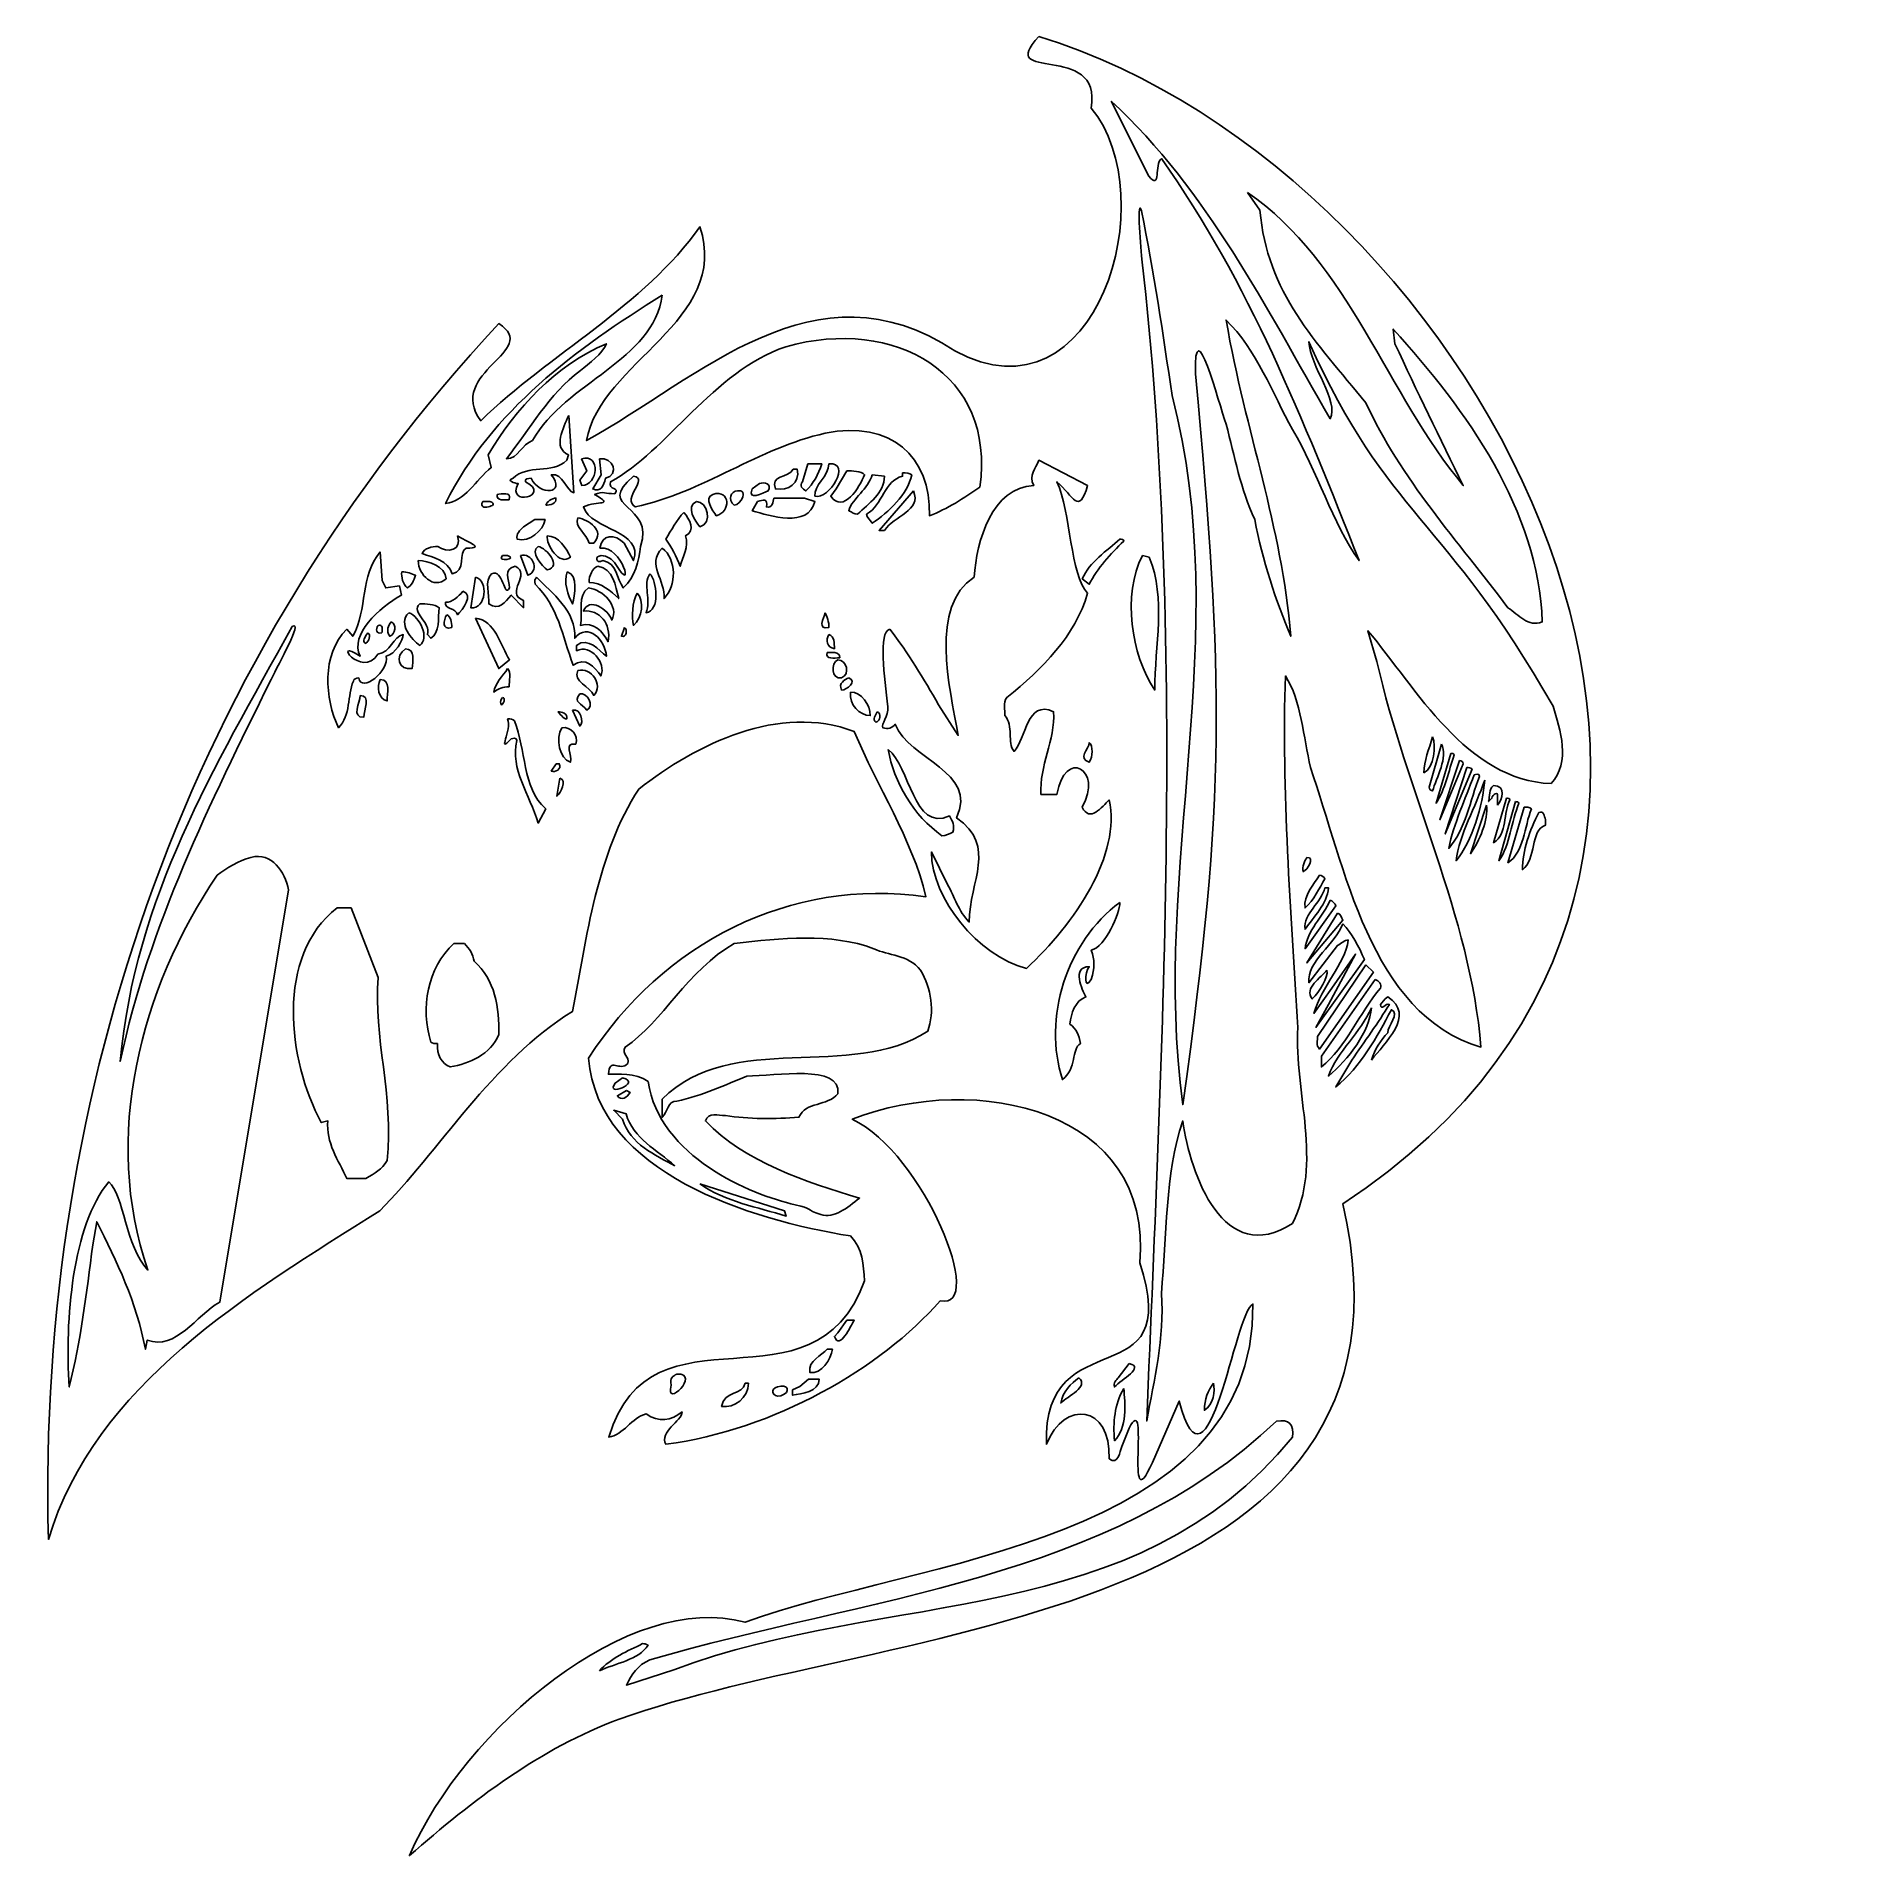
# Model space of a CAD drawing. Header units: centimetres. Extents: x -9.9 to 13.1, y -10.7 to 12.4.
import ezdxf

# ---------------------------------------------------------------- set-up
doc = ezdxf.new("R2010")
doc.units = ezdxf.units.CM
doc.header["$MEASUREMENT"] = 0
doc.layers.add('Ebene 1', color=7, linetype='Continuous')

msp = doc.modelspace()

# ---------------------------------------------------------------- linework, layer by layer
at = {"layer": 'Ebene 1'}
for points, knots in [([(2.7813, 12.40282), (8.38962, 10.67562), (13.13434, 1.85166), (6.63448, -2.39776), (6.63448, -2.39776), (7.86384, -7.74954), (0.8001, -7.72414), (-2.54, -8.93318), (-2.54, -8.93318), (-3.53822, -9.29894), (-4.3942, -9.95934), (-5.19937, -10.66292), (-5.19937, -10.66292), (-4.50342, -9.04494), (-2.40284, -7.29234), (-0.94488, -7.70382), (-0.94488, -7.70382), (1.2319, -6.90626), (5.51688, -6.70306), (5.49402, -3.6703), (5.49402, -3.6703), (5.26542, -3.76428), (4.92505, -6.29158), (4.5593, -4.89966), (4.5593, -4.89966), (4.5593, -4.89966), (4.21894, -5.6769), (4.21894, -5.6769), (4.21894, -5.6769), (3.85572, -6.49478), (4.19608, -4.71932), (3.9243, -5.2451), (3.9243, -5.2451), (3.9243, -5.2451), (3.83032, -5.4737), (3.83032, -5.4737), (3.83032, -5.4737), (3.80746, -5.5372), (3.78714, -5.72008), (3.6703, -5.63118), (3.6703, -5.63118), (3.6957, -4.94538), (3.10388, -4.8768), (2.87528, -5.4483), (2.87528, -5.4483), (2.82956, -3.83286), (4.62788, -4.89966), (4.05892, -3.14706), (4.05892, -3.14706), (4.23926, -1.21158), (1.98628, -0.7112), (0.41402, -1.32588), (0.41402, -1.32588), (1.32588, -1.75768), (2.12598, -3.76428), (1.52908, -3.62712), (1.52908, -3.62712), (0.77978, -4.49072), (-0.58166, -5.26542), (-1.94818, -5.4483), (-1.94818, -5.4483), (-2.03962, -5.29082), (-1.74244, -5.15366), (-1.74244, -5.03682), (-1.74244, -5.03682), (-1.8796, -5.15366), (-2.03962, -5.17397), (-2.19964, -5.06222), (-2.19964, -5.06222), (-2.37998, -5.1054), (-2.4892, -5.334), (-2.67208, -5.35686), (-2.67208, -5.35686), (-2.13106, -3.55854), (-0.08128, -5.15366), (0.5715, -3.37566), (0.5715, -3.37566), (0.55118, -3.16992), (0.55118, -2.96672), (0.39116, -2.8067), (0.39116, -2.8067), (-0.87884, -2.60096), (-2.81686, -2.00914), (-2.92862, -0.55118), (-2.92862, -0.55118), (-1.9939, 0.9017), (-0.37592, 1.74244), (1.34874, 1.49352), (1.34874, 1.49352), (1.1684, 2.2479), (0.73152, 2.8829), (0.43942, 3.58902), (0.43942, 3.58902), (-0.51308, 3.95224), (-1.5621, 3.429), (-2.29108, 2.86004), (-2.29108, 2.86004), (-2.82702, 2.03962), (-2.9464, 0.99314), (-3.13436, 0.0381), (-3.13436, 0.0381), (-4.14274, -0.57658), (-4.84377, -1.75768), (-5.5753, -2.48666), (-5.5753, -2.48666), (-7.24154, -3.53568), (-9.19226, -4.69646), (-9.77646, -6.6548), (-9.77646, -6.6548), (-9.92886, -0.93979), (-7.97306, 4.56946), (-4.06654, 8.76046), (-4.06654, 8.76046), (-3.52043, 8.41755), (-4.74471, 8.14578), (-4.29514, 7.52856), (-4.29514, 7.52856), (-3.429, 8.37438), (-2.2225, 8.98652), (-1.51638, 9.98982), (-1.51638, 9.98982), (-1.12522, 8.78332), (-2.77876, 8.28294), (-2.95402, 7.2771), (-2.95402, 7.2771), (-1.51638, 8.07466), (-0.05842, 9.58087), (1.7145, 8.41755), (1.7145, 8.41755), (3.51536, 7.43712), (4.37642, 10.3759), (3.44424, 11.4935), (3.44424, 11.4935), (3.58394, 12.35964), (2.21234, 11.79068), (2.7813, 12.40282)], [0, 0, 0, 0, 0.02941176, 0.02941176, 0.02941176, 0.02941176, 0.05882353, 0.05882353, 0.05882353, 0.05882353, 0.08823529, 0.08823529, 0.08823529, 0.08823529, 0.11764706, 0.11764706, 0.11764706, 0.11764706, 0.14705882, 0.14705882, 0.14705882, 0.14705882, 0.17647059, 0.17647059, 0.17647059, 0.17647059, 0.20588235, 0.20588235, 0.20588235, 0.20588235, 0.23529412, 0.23529412, 0.23529412, 0.23529412, 0.26470588, 0.26470588, 0.26470588, 0.26470588, 0.29411765, 0.29411765, 0.29411765, 0.29411765, 0.32352941, 0.32352941, 0.32352941, 0.32352941, 0.35294118, 0.35294118, 0.35294118, 0.35294118, 0.38235294, 0.38235294, 0.38235294, 0.38235294, 0.41176471, 0.41176471, 0.41176471, 0.41176471, 0.44117647, 0.44117647, 0.44117647, 0.44117647, 0.47058824, 0.47058824, 0.47058824, 0.47058824, 0.5, 0.5, 0.5, 0.5, 0.52941176, 0.52941176, 0.52941176, 0.52941176, 0.55882353, 0.55882353, 0.55882353, 0.55882353, 0.58823529, 0.58823529, 0.58823529, 0.58823529, 0.61764706, 0.61764706, 0.61764706, 0.61764706, 0.64705882, 0.64705882, 0.64705882, 0.64705882, 0.67647059, 0.67647059, 0.67647059, 0.67647059, 0.70588235, 0.70588235, 0.70588235, 0.70588235, 0.73529412, 0.73529412, 0.73529412, 0.73529412, 0.76470588, 0.76470588, 0.76470588, 0.76470588, 0.79411765, 0.79411765, 0.79411765, 0.79411765, 0.82352941, 0.82352941, 0.82352941, 0.82352941, 0.85294118, 0.85294118, 0.85294118, 0.85294118, 0.88235294, 0.88235294, 0.88235294, 0.88235294, 0.91176471, 0.91176471, 0.91176471, 0.91176471, 0.94117647, 0.94117647, 0.94117647, 0.94117647, 0.97058824, 0.97058824, 0.97058824, 0.97058824, 1, 1, 1, 1]), ([(3.6957, 11.5824), (3.6957, 11.5824), (4.17322, 10.6299), (4.17322, 10.6299), (4.17322, 10.6299), (4.33324, 10.44448), (4.23926, 10.78484), (4.33324, 10.85342), (4.33324, 10.85342), (5.4483, 9.2837), (6.1341, 7.52856), (6.84021, 5.75564), (6.84021, 5.75564), (6.49478, 6.23062), (6.31444, 6.89356), (5.9944, 7.4168), (5.9944, 7.4168), (5.74548, 7.86892), (5.5372, 8.43788), (5.15366, 8.80618), (5.15366, 8.80618), (5.40512, 7.37108), (5.85724, 6.20776), (5.97408, 4.79806), (5.97408, 4.79806), (5.7912, 5.22732), (5.60832, 5.77596), (5.51688, 6.27634), (5.51688, 6.27634), (5.334, 6.66496), (5.26542, 7.0739), (5.15366, 7.48538), (5.15366, 7.48538), (5.05968, 7.75716), (4.74472, 8.96366), (4.76504, 8.12292), (4.76504, 8.12292), (5.12826, 4.24942), (5.15366, 2.7686), (4.60501, -1.143), (4.60501, -1.143), (4.19608, 1.85928), (5.26542, 4.79806), (4.46786, 7.8486), (4.46786, 7.8486), (4.3561, 8.6233), (4.23926, 9.42086), (4.07924, 10.19302), (4.07924, 10.19302), (4.0259, 10.3759), (4.06146, 9.79931), (4.08686, 9.57833), (4.08686, 9.57833), (4.63042, 4.78536), (4.34594, -0.27432), (4.14782, -5.15366), (4.14782, -5.15366), (4.23926, -4.62788), (4.37642, -4.10464), (4.33324, -3.53568), (4.33324, -3.53568), (4.40181, -2.8067), (4.37642, -2.02946), (4.60501, -1.34874), (4.60501, -1.34874), (4.69646, -2.02946), (5.12826, -3.21564), (5.9944, -2.64668), (5.9944, -2.64668), (6.38302, -1.89738), (6.01726, -0.98551), (6.06298, -0.16256), (6.06298, -0.16256), (5.97408, 1.28524), (5.85724, 2.86004), (5.9055, 4.29514), (5.9055, 4.29514), (6.1087, 3.97764), (6.1341, 3.52044), (6.223, 3.13182), (6.223, 3.13182), (6.6548, 1.90246), (6.97484, -0.00254), (8.38454, -0.41147), (8.38454, -0.41147), (8.25246, 1.24206), (7.43204, 2.83718), (7.06628, 4.47802), (7.06628, 4.47802), (7.06628, 4.47802), (6.95198, 4.86664), (6.95198, 4.86664), (6.95198, 4.86664), (7.56666, 4.13258), (8.2042, 2.9718), (9.27354, 2.92862), (9.27354, 2.92862), (9.52754, 3.2004), (9.39038, 3.61188), (9.29894, 3.90906), (9.29894, 3.90906), (7.90702, 6.34492), (7.22376, 6.27634), (6.20267, 8.53185), (6.20267, 8.53185), (6.223, 8.21435), (6.58622, 7.78256), (6.47446, 7.55396), (6.47446, 7.55396), (5.65404, 8.96366), (4.92505, 10.44448), (3.6957, 11.5824)], [0, 0, 0, 0, 0.03571429, 0.03571429, 0.03571429, 0.03571429, 0.07142857, 0.07142857, 0.07142857, 0.07142857, 0.10714286, 0.10714286, 0.10714286, 0.10714286, 0.14285714, 0.14285714, 0.14285714, 0.14285714, 0.17857143, 0.17857143, 0.17857143, 0.17857143, 0.21428571, 0.21428571, 0.21428571, 0.21428571, 0.25, 0.25, 0.25, 0.25, 0.28571429, 0.28571429, 0.28571429, 0.28571429, 0.32142857, 0.32142857, 0.32142857, 0.32142857, 0.35714286, 0.35714286, 0.35714286, 0.35714286, 0.39285714, 0.39285714, 0.39285714, 0.39285714, 0.42857143, 0.42857143, 0.42857143, 0.42857143, 0.46428571, 0.46428571, 0.46428571, 0.46428571, 0.5, 0.5, 0.5, 0.5, 0.53571429, 0.53571429, 0.53571429, 0.53571429, 0.57142857, 0.57142857, 0.57142857, 0.57142857, 0.60714286, 0.60714286, 0.60714286, 0.60714286, 0.64285714, 0.64285714, 0.64285714, 0.64285714, 0.67857143, 0.67857143, 0.67857143, 0.67857143, 0.71428571, 0.71428571, 0.71428571, 0.71428571, 0.75, 0.75, 0.75, 0.75, 0.78571429, 0.78571429, 0.78571429, 0.78571429, 0.82142857, 0.82142857, 0.82142857, 0.82142857, 0.85714286, 0.85714286, 0.85714286, 0.85714286, 0.89285714, 0.89285714, 0.89285714, 0.89285714, 0.92857143, 0.92857143, 0.92857143, 0.92857143, 0.96428571, 0.96428571, 0.96428571, 0.96428571, 1, 1, 1, 1]), ([(5.42544, 10.42162), (5.42544, 10.42162), (5.58292, 10.20064), (5.58292, 10.20064), (5.58292, 10.20064), (5.66927, 9.15416), (6.29158, 8.53185), (6.92658, 7.75716), (6.92658, 7.75716), (7.36346, 6.79958), (8.09244, 6.00202), (8.72744, 5.15874), (8.72744, 5.15874), (8.8646, 5.06984), (8.98144, 4.90982), (9.16178, 4.9784), (9.16178, 4.9784), (9.1186, 6.3881), (8.2042, 7.66572), (7.27202, 8.69188), (7.27202, 8.69188), (7.27202, 8.69188), (7.29488, 8.50646), (7.29488, 8.50646), (7.29488, 8.50646), (7.56666, 7.91718), (7.86384, 7.3025), (8.16102, 6.70814), (8.16102, 6.70814), (7.20344, 7.8486), (6.70306, 9.55548), (5.42544, 10.42162)], [0, 0, 0, 0, 0.125, 0.125, 0.125, 0.125, 0.25, 0.25, 0.25, 0.25, 0.375, 0.375, 0.375, 0.375, 0.5, 0.5, 0.5, 0.5, 0.625, 0.625, 0.625, 0.625, 0.75, 0.75, 0.75, 0.75, 0.875, 0.875, 0.875, 0.875, 1, 1, 1, 1]), ([(-1.9939, 9.12368), (-3.08864, 8.43788), (-4.15543, 7.66572), (-4.74217, 6.47954), (-4.74217, 6.47954), (-4.49834, 6.50494), (-4.35864, 6.77672), (-4.16305, 6.93674), (-4.16305, 6.93674), (-4.16305, 6.93674), (-4.20116, 7.09676), (-4.20116, 7.09676), (-4.20116, 7.09676), (-3.85318, 7.68858), (-3.34264, 8.23468), (-2.70256, 8.50646), (-2.70256, 8.50646), (-2.74828, 8.37438), (-2.92608, 8.25754), (-3.03276, 8.1661), (-3.03276, 8.1661), (-3.43154, 7.86892), (-3.67538, 7.4168), (-3.97002, 7.0485), (-3.97002, 7.0485), (-3.81762, 7.0485), (-3.77444, 7.23392), (-3.63982, 7.2771), (-3.63982, 7.2771), (-3.21564, 8.02894), (-2.1082, 8.28294), (-1.9939, 9.12368)], [0, 0, 0, 0, 0.125, 0.125, 0.125, 0.125, 0.25, 0.25, 0.25, 0.25, 0.375, 0.375, 0.375, 0.375, 0.5, 0.5, 0.5, 0.5, 0.625, 0.625, 0.625, 0.625, 0.75, 0.75, 0.75, 0.75, 0.875, 0.875, 0.875, 0.875, 1, 1, 1, 1]), ([(-0.42926, 8.46836), (-1.36144, 8.14832), (-1.92786, 7.14248), (-2.64922, 6.7564), (-2.64922, 6.7564), (-2.68986, 6.63956), (-2.52222, 6.6929), (-2.59588, 6.604), (-2.59588, 6.604), (-2.7178, 6.604), (-2.74066, 6.63956), (-2.85242, 6.59638), (-2.85242, 6.59638), (-2.5908, 6.43636), (-2.81686, 6.5278), (-2.99466, 6.43636), (-2.99466, 6.43636), (-2.89306, 6.13918), (-2.2225, 6.13918), (-2.35966, 5.75564), (-2.35966, 5.75564), (-2.35966, 5.75564), (-2.47904, 5.97916), (-2.47904, 5.97916), (-2.47904, 5.97916), (-2.58826, 6.096), (-2.7686, 6.096), (-2.78384, 5.91312), (-2.78384, 5.91312), (-2.49936, 5.95884), (-2.3368, 5.29844), (-2.58318, 5.70738), (-2.58318, 5.70738), (-2.62382, 5.77596), (-2.69748, 5.81914), (-2.7686, 5.81914), (-2.7686, 5.81914), (-2.85242, 5.81914), (-2.83718, 5.70738), (-2.74828, 5.75564), (-2.74828, 5.75564), (-2.5654, 5.73024), (-2.57302, 5.52704), (-2.4892, 5.4102), (-2.4892, 5.4102), (-2.3368, 5.54736), (-2.29108, 5.75564), (-2.26822, 5.93598), (-2.26822, 5.93598), (-2.0828, 6.47954), (-2.86004, 6.41096), (-2.35966, 6.82498), (-2.35966, 6.82498), (-2.15138, 6.79958), (-2.51968, 6.54812), (-2.3368, 6.43636), (-2.3368, 6.43636), (-1.49098, 6.6167), (-0.762, 7.1882), (0.07112, 7.37108), (0.07112, 7.37108), (0.9017, 7.5438), (1.41732, 7.0739), (1.39192, 6.3246), (1.39192, 6.3246), (1.62052, 6.41096), (1.8288, 6.54812), (2.032, 6.68782), (2.032, 6.68782), (2.23774, 8.12292), (0.95758, 8.85698), (-0.42926, 8.46836)], [0, 0, 0, 0, 0.05555556, 0.05555556, 0.05555556, 0.05555556, 0.11111111, 0.11111111, 0.11111111, 0.11111111, 0.16666667, 0.16666667, 0.16666667, 0.16666667, 0.22222222, 0.22222222, 0.22222222, 0.22222222, 0.27777778, 0.27777778, 0.27777778, 0.27777778, 0.33333333, 0.33333333, 0.33333333, 0.33333333, 0.38888889, 0.38888889, 0.38888889, 0.38888889, 0.44444444, 0.44444444, 0.44444444, 0.44444444, 0.5, 0.5, 0.5, 0.5, 0.55555556, 0.55555556, 0.55555556, 0.55555556, 0.61111111, 0.61111111, 0.61111111, 0.61111111, 0.66666667, 0.66666667, 0.66666667, 0.66666667, 0.72222222, 0.72222222, 0.72222222, 0.72222222, 0.77777778, 0.77777778, 0.77777778, 0.77777778, 0.83333333, 0.83333333, 0.83333333, 0.83333333, 0.88888889, 0.88888889, 0.88888889, 0.88888889, 0.94444444, 0.94444444, 0.94444444, 0.94444444, 1, 1, 1, 1]), ([(-3.18008, 7.59714), (-3.24866, 7.43712), (-3.38836, 7.1882), (-3.18262, 7.09676), (-3.18262, 7.09676), (-3.18262, 7.09676), (-3.20548, 7.02818), (-3.20548, 7.02818), (-3.20548, 7.02818), (-3.39344, 6.8453), (-3.69824, 6.985), (-3.8862, 6.79958), (-3.8862, 6.79958), (-3.97764, 6.77672), (-3.86842, 6.73354), (-3.82016, 6.73354), (-3.82016, 6.73354), (-3.98526, 6.43636), (-3.38582, 6.57352), (-3.72618, 6.7564), (-3.72618, 6.7564), (-3.74141, 6.79958), (-3.69061, 6.79958), (-3.6576, 6.79958), (-3.6576, 6.79958), (-3.54838, 6.57352), (-3.20548, 6.59638), (-3.40106, 6.8453), (-3.40106, 6.8453), (-3.24866, 6.86816), (-3.21564, 6.63956), (-3.11404, 6.6167), (-3.11404, 6.6167), (-3.11404, 6.6167), (-3.18008, 7.59714), (-3.18008, 7.59714)], [0, 0, 0, 0, 0.11111111, 0.11111111, 0.11111111, 0.11111111, 0.22222222, 0.22222222, 0.22222222, 0.22222222, 0.33333333, 0.33333333, 0.33333333, 0.33333333, 0.44444444, 0.44444444, 0.44444444, 0.44444444, 0.55555556, 0.55555556, 0.55555556, 0.55555556, 0.66666667, 0.66666667, 0.66666667, 0.66666667, 0.77777778, 0.77777778, 0.77777778, 0.77777778, 0.88888889, 0.88888889, 0.88888889, 0.88888889, 1, 1, 1, 1]), ([(-3.02006, 7.0485), (-3.02006, 7.0485), (-2.95148, 6.89356), (-2.95148, 6.89356), (-2.95148, 6.89356), (-2.95148, 6.89356), (-3.04038, 6.77672), (-3.04038, 6.77672), (-3.04038, 6.77672), (-3.04038, 6.77672), (-3.01244, 6.70814), (-3.01244, 6.70814), (-3.01244, 6.70814), (-2.81178, 6.70814), (-2.76606, 7.11708), (-3.02006, 7.0485)], [0, 0, 0, 0, 0.25, 0.25, 0.25, 0.25, 0.5, 0.5, 0.5, 0.5, 0.75, 0.75, 0.75, 0.75, 1, 1, 1, 1]), ([(-2.79146, 7.0485), (-2.79146, 7.0485), (-2.7686, 6.8453), (-2.7686, 6.8453), (-2.7686, 6.8453), (-2.7686, 6.8453), (-2.87528, 6.66496), (-2.87528, 6.66496), (-2.87528, 6.66496), (-2.77368, 6.6167), (-2.73558, 6.70814), (-2.71526, 6.79958), (-2.71526, 6.79958), (-2.52984, 6.8453), (-2.61366, 7.0739), (-2.79146, 7.0485)], [0, 0, 0, 0, 0.25, 0.25, 0.25, 0.25, 0.5, 0.5, 0.5, 0.5, 0.75, 0.75, 0.75, 0.75, 1, 1, 1, 1]), ([(-0.14732, 6.985), (-0.14732, 6.985), (-0.2159, 6.7564), (-0.2159, 6.7564), (-0.2159, 6.7564), (-0.26162, 6.70814), (-0.2159, 6.66496), (-0.17272, 6.63956), (-0.17272, 6.63956), (-0.08128, 6.73354), (-0.0127, 6.8453), (0.02794, 6.985), (0.02794, 6.985), (0.02794, 6.985), (-0.14732, 6.985), (-0.14732, 6.985)], [0, 0, 0, 0, 0.25, 0.25, 0.25, 0.25, 0.5, 0.5, 0.5, 0.5, 0.75, 0.75, 0.75, 0.75, 1, 1, 1, 1]), ([(0.11938, 6.985), (0.11938, 6.82498), (-0.08128, 6.70814), (-0.05842, 6.57352), (-0.05842, 6.57352), (0.11938, 6.5278), (0.41402, 7.00532), (0.11938, 6.985)], [0, 0, 0, 0, 0.5, 0.5, 0.5, 0.5, 1, 1, 1, 1]), ([(0.89154, 4.88696), (0.73914, 4.85394), (0.8255, 4.27482), (0.86614, 3.90398), (0.86614, 3.90398), (0.8763, 3.78206), (0.7747, 3.683), (0.8001, 3.63728), (0.8001, 3.63728), (0.87122, 3.61188), (0.91694, 3.63728), (0.96012, 3.68046), (0.96012, 3.68046), (1.143, 3.22326), (2.00914, 3.08864), (1.73736, 2.49428), (1.73736, 2.49428), (2.25806, 2.13106), (1.89738, 1.69926), (1.89738, 1.17348), (1.89738, 1.17348), (1.75768, 1.31064), (1.7145, 1.49352), (1.62052, 1.651), (1.62052, 1.651), (1.62052, 1.651), (1.41732, 2.06248), (1.41732, 2.06248), (1.41732, 2.06248), (1.41732, 1.47066), (2.00914, 0.74422), (2.62128, 0.58674), (2.62128, 0.58674), (3.2385, 1.15062), (3.83032, 2.03962), (3.6703, 2.72288), (3.6703, 2.72288), (3.58394, 2.63144), (3.41884, 2.42824), (3.32994, 2.63144), (3.32994, 2.63144), (3.60172, 3.1115), (3.10388, 3.38328), (3.0099, 2.79146), (3.0099, 2.79146), (3.0099, 2.79146), (2.8067, 2.79146), (2.8067, 2.79146), (2.8067, 2.79146), (2.7813, 3.15468), (2.98958, 3.47726), (2.96672, 3.84048), (2.96672, 3.84048), (2.62128, 3.99796), (2.62128, 3.49758), (2.46634, 3.33756), (2.46634, 3.33756), (2.37236, 3.45186), (2.46634, 3.6576), (2.3495, 3.79222), (2.3495, 3.79222), (2.3495, 3.8608), (2.32918, 3.95224), (2.37236, 4.02082), (2.37236, 4.02082), (2.82956, 4.38658), (3.2385, 4.79806), (3.39852, 5.34416), (3.39852, 5.34416), (3.17246, 5.57022), (3.19024, 6.36778), (3.0099, 6.7564), (3.0099, 6.7564), (3.21564, 6.57352), (3.28676, 6.3246), (3.39852, 6.70814), (3.39852, 6.70814), (3.39852, 6.70814), (2.7813, 7.02818), (2.7813, 7.02818), (2.7813, 7.02818), (2.73812, 6.91642), (2.64668, 6.8453), (2.71526, 6.70814), (2.71526, 6.70814), (2.18948, 6.68782), (1.98628, 6.00202), (1.96088, 5.54736), (1.96088, 5.54736), (1.39192, 5.1816), (1.64592, 4.15798), (1.75768, 3.54076), (1.75768, 3.54076), (1.75768, 3.54076), (1.50876, 3.92938), (1.50876, 3.92938), (1.50876, 3.92938), (1.32588, 4.24942), (1.12014, 4.58978), (0.89154, 4.88696)], [0, 0, 0, 0, 0.04, 0.04, 0.04, 0.04, 0.08, 0.08, 0.08, 0.08, 0.12, 0.12, 0.12, 0.12, 0.16, 0.16, 0.16, 0.16, 0.2, 0.2, 0.2, 0.2, 0.24, 0.24, 0.24, 0.24, 0.28, 0.28, 0.28, 0.28, 0.32, 0.32, 0.32, 0.32, 0.36, 0.36, 0.36, 0.36, 0.4, 0.4, 0.4, 0.4, 0.44, 0.44, 0.44, 0.44, 0.48, 0.48, 0.48, 0.48, 0.52, 0.52, 0.52, 0.52, 0.56, 0.56, 0.56, 0.56, 0.6, 0.6, 0.6, 0.6, 0.64, 0.64, 0.64, 0.64, 0.68, 0.68, 0.68, 0.68, 0.72, 0.72, 0.72, 0.72, 0.76, 0.76, 0.76, 0.76, 0.8, 0.8, 0.8, 0.8, 0.84, 0.84, 0.84, 0.84, 0.88, 0.88, 0.88, 0.88, 0.92, 0.92, 0.92, 0.92, 0.96, 0.96, 0.96, 0.96, 1, 1, 1, 1]), ([(-0.762, 6.73354), (-0.762, 6.73354), (-0.85344, 6.66496), (-0.85344, 6.66496), (-0.85344, 6.66496), (-0.92202, 6.50494), (-0.71628, 6.6167), (-0.65024, 6.63956), (-0.65024, 6.63956), (-0.60452, 6.73354), (-0.6985, 6.7564), (-0.762, 6.73354)], [0, 0, 0, 0, 0.33333333, 0.33333333, 0.33333333, 0.33333333, 0.66666667, 0.66666667, 0.66666667, 0.66666667, 1, 1, 1, 1]), ([(-0.33274, 6.91642), (-0.40132, 6.79958), (-0.62992, 6.8453), (-0.5588, 6.66496), (-0.5588, 6.66496), (-0.40132, 6.63956), (-0.2413, 6.73354), (-0.28448, 6.91642), (-0.28448, 6.91642), (-0.28448, 6.91642), (-0.33274, 6.91642), (-0.33274, 6.91642)], [0, 0, 0, 0, 0.33333333, 0.33333333, 0.33333333, 0.33333333, 0.66666667, 0.66666667, 0.66666667, 0.66666667, 1, 1, 1, 1]), ([(0.34544, 6.89356), (0.34544, 6.89356), (0.21082, 6.66496), (0.21082, 6.66496), (0.21082, 6.66496), (0.21082, 6.66496), (0.14224, 6.57352), (0.14224, 6.57352), (0.14224, 6.57352), (0.29972, 6.34492), (0.508, 6.68782), (0.5715, 6.8453), (0.5715, 6.8453), (0.52832, 6.89356), (0.41402, 6.89356), (0.34544, 6.89356)], [0, 0, 0, 0, 0.25, 0.25, 0.25, 0.25, 0.5, 0.5, 0.5, 0.5, 0.75, 0.75, 0.75, 0.75, 1, 1, 1, 1]), ([(0.66802, 6.8453), (0.61976, 6.66496), (0.41402, 6.54812), (0.37084, 6.3881), (0.37084, 6.3881), (0.41402, 6.36778), (0.43942, 6.34492), (0.4826, 6.34492), (0.4826, 6.34492), (0.61976, 6.47954), (0.82296, 6.6167), (0.82296, 6.82498), (0.82296, 6.82498), (0.82296, 6.82498), (0.66802, 6.8453), (0.66802, 6.8453)], [0, 0, 0, 0, 0.25, 0.25, 0.25, 0.25, 0.5, 0.5, 0.5, 0.5, 0.75, 0.75, 0.75, 0.75, 1, 1, 1, 1]), ([(1.05156, 6.86816), (1.05156, 6.86816), (1.05156, 6.82498), (1.05156, 6.82498), (1.05156, 6.82498), (0.82296, 6.77672), (0.8001, 6.45922), (0.5969, 6.34492), (0.5969, 6.34492), (0.5969, 6.2992), (0.64262, 6.27634), (0.66802, 6.23062), (0.66802, 6.23062), (0.87122, 6.36778), (1.12014, 6.59638), (1.1684, 6.8453), (1.1684, 6.8453), (1.143, 6.86816), (1.09982, 6.86816), (1.05156, 6.86816)], [0, 0, 0, 0, 0.2, 0.2, 0.2, 0.2, 0.4, 0.4, 0.4, 0.4, 0.6, 0.6, 0.6, 0.6, 0.8, 0.8, 0.8, 0.8, 1, 1, 1, 1]), ([(-4.26973, 6.50494), (-4.35356, 6.36778), (-4.02336, 6.45922), (-4.18084, 6.50494), (-4.18084, 6.50494), (-4.18084, 6.50494), (-4.26973, 6.50494), (-4.26973, 6.50494)], [0, 0, 0, 0, 0.5, 0.5, 0.5, 0.5, 1, 1, 1, 1]), ([(-4.0894, 6.59638), (-4.09956, 6.50494), (-3.9878, 6.5278), (-3.937, 6.5278), (-3.937, 6.5278), (-3.89635, 6.63956), (-4.0386, 6.59638), (-4.0894, 6.59638)], [0, 0, 0, 0, 0.5, 0.5, 0.5, 0.5, 1, 1, 1, 1]), ([(-3.47218, 6.45922), (-3.42138, 6.45922), (-3.3274, 6.47954), (-3.34264, 6.54812), (-3.34264, 6.54812), (-3.39344, 6.54812), (-3.4544, 6.50494), (-3.47218, 6.45922)], [0, 0, 0, 0, 0.5, 0.5, 0.5, 0.5, 1, 1, 1, 1]), ([(-1.5621, 6.50494), (-1.69926, 6.43636), (-1.58242, 6.25602), (-1.51638, 6.1849), (-1.51638, 6.1849), (-1.35382, 6.23062), (-1.4224, 6.50494), (-1.5621, 6.50494)], [0, 0, 0, 0, 0.5, 0.5, 0.5, 0.5, 1, 1, 1, 1]), ([(-1.35382, 6.59638), (-1.47066, 6.54812), (-1.35382, 6.3881), (-1.31064, 6.3246), (-1.31064, 6.3246), (-1.12522, 6.36778), (-1.12522, 6.66496), (-1.35382, 6.59638)], [0, 0, 0, 0, 0.5, 0.5, 0.5, 0.5, 1, 1, 1, 1]), ([(-1.03886, 6.63956), (-1.12522, 6.63956), (-1.17348, 6.5278), (-1.08204, 6.45922), (-1.08204, 6.45922), (-0.9906, 6.45922), (-0.9017, 6.66496), (-1.03886, 6.63956)], [0, 0, 0, 0, 0.5, 0.5, 0.5, 0.5, 1, 1, 1, 1]), ([(-0.58166, 6.54812), (-0.58166, 6.50494), (-0.60452, 6.41096), (-0.6731, 6.43636), (-0.6731, 6.43636), (-0.65024, 6.54812), (-0.71628, 6.5278), (-0.78486, 6.50494), (-0.78486, 6.50494), (-0.78486, 6.50494), (-0.85344, 6.3881), (-0.85344, 6.3881), (-0.85344, 6.3881), (-0.62992, 6.3246), (-0.14732, 6.16458), (-0.05842, 6.50494), (-0.05842, 6.50494), (-0.05842, 6.50494), (-0.19304, 6.54812), (-0.19304, 6.54812), (-0.19304, 6.54812), (-0.19304, 6.54812), (-0.58166, 6.54812), (-0.58166, 6.54812)], [0, 0, 0, 0, 0.16666667, 0.16666667, 0.16666667, 0.16666667, 0.33333333, 0.33333333, 0.33333333, 0.33333333, 0.5, 0.5, 0.5, 0.5, 0.66666667, 0.66666667, 0.66666667, 0.66666667, 0.83333333, 0.83333333, 0.83333333, 0.83333333, 1, 1, 1, 1]), ([(1.18872, 6.63956), (1.18872, 6.63956), (0.75438, 6.13918), (0.75438, 6.13918), (0.75438, 6.13918), (0.75438, 6.13918), (0.82296, 6.13918), (0.82296, 6.13918), (0.82296, 6.13918), (0.9398, 6.3246), (1.30048, 6.3881), (1.18872, 6.63956)], [0, 0, 0, 0, 0.33333333, 0.33333333, 0.33333333, 0.33333333, 0.66666667, 0.66666667, 0.66666667, 0.66666667, 1, 1, 1, 1]), ([(-3.60934, 6.27634), (-3.60934, 6.27634), (-3.75158, 6.1849), (-3.75158, 6.1849), (-3.75158, 6.1849), (-3.79984, 6.13918), (-3.85318, 6.096), (-3.83286, 6.02742), (-3.83286, 6.02742), (-3.68045, 5.97916), (-3.50266, 6.13918), (-3.4798, 6.27634), (-3.4798, 6.27634), (-3.4798, 6.27634), (-3.60934, 6.27634), (-3.60934, 6.27634)], [0, 0, 0, 0, 0.25, 0.25, 0.25, 0.25, 0.5, 0.5, 0.5, 0.5, 0.75, 0.75, 0.75, 0.75, 1, 1, 1, 1]), ([(-3.06324, 6.2992), (-3.11658, 6.1849), (-2.95402, 6.096), (-2.921, 5.97916), (-2.921, 5.97916), (-2.921, 5.97916), (-2.86258, 5.97916), (-2.86258, 5.97916), (-2.86258, 5.97916), (-2.71526, 6.13918), (-2.93116, 6.27634), (-3.06324, 6.2992)], [0, 0, 0, 0, 0.33333333, 0.33333333, 0.33333333, 0.33333333, 0.66666667, 0.66666667, 0.66666667, 0.66666667, 1, 1, 1, 1]), ([(-1.71958, 6.36778), (-1.81102, 6.27634), (-1.8796, 6.13918), (-1.94818, 6.02742), (-1.94818, 6.02742), (-1.8796, 5.93598), (-1.81102, 5.79882), (-1.7653, 5.68452), (-1.7653, 5.68452), (-1.74244, 5.79882), (-1.651, 5.93598), (-1.69926, 6.0706), (-1.69926, 6.0706), (-1.5621, 6.13918), (-1.651, 6.27634), (-1.71958, 6.36778)], [0, 0, 0, 0, 0.25, 0.25, 0.25, 0.25, 0.5, 0.5, 0.5, 0.5, 0.75, 0.75, 0.75, 0.75, 1, 1, 1, 1]), ([(-4.58977, 6.0706), (-4.52374, 5.88772), (-4.71932, 5.84454), (-4.84124, 5.93598), (-4.84124, 5.93598), (-4.91236, 5.93598), (-5.01142, 5.91312), (-5.03936, 5.84454), (-5.03936, 5.84454), (-4.88696, 5.79882), (-4.71678, 5.75564), (-4.65836, 5.59054), (-4.65836, 5.59054), (-4.47293, 5.61594), (-4.58723, 5.8674), (-4.48055, 5.91312), (-4.48055, 5.91312), (-4.20877, 5.91312), (-4.4958, 6.00202), (-4.58977, 6.0706)], [0, 0, 0, 0, 0.2, 0.2, 0.2, 0.2, 0.4, 0.4, 0.4, 0.4, 0.6, 0.6, 0.6, 0.6, 0.8, 0.8, 0.8, 0.8, 1, 1, 1, 1]), ([(-3.45186, 6.0706), (-3.47218, 5.95884), (-3.29438, 5.68452), (-3.15976, 5.79882), (-3.15976, 5.79882), (-3.20802, 5.91312), (-3.31216, 6.0706), (-3.45186, 6.0706)], [0, 0, 0, 0, 0.5, 0.5, 0.5, 0.5, 1, 1, 1, 1]), ([(3.80746, 6.02742), (3.64744, 5.88772), (3.41884, 5.73024), (3.32994, 5.52704), (3.32994, 5.52704), (3.32994, 5.52704), (3.41884, 5.45592), (3.41884, 5.45592), (3.41884, 5.45592), (3.51536, 5.65912), (3.6957, 5.84454), (3.85572, 6.00202), (3.85572, 6.00202), (3.85572, 6.02742), (3.83032, 6.02742), (3.80746, 6.02742)], [0, 0, 0, 0, 0.25, 0.25, 0.25, 0.25, 0.5, 0.5, 0.5, 0.5, 0.75, 0.75, 0.75, 0.75, 1, 1, 1, 1]), ([(-5.57021, 5.8674), (-5.8293, 5.57022), (-5.72516, 5.13842), (-5.9182, 4.79806), (-5.9182, 4.79806), (-5.9182, 4.79806), (-5.9944, 4.88696), (-5.9944, 4.88696), (-5.9944, 4.88696), (-6.31698, 4.56946), (-6.2738, 3.99796), (-6.09854, 3.63728), (-6.09854, 3.63728), (-5.9436, 3.79222), (-5.98678, 4.04622), (-5.91058, 4.22656), (-5.91058, 4.22656), (-5.9055, 4.24942), (-5.87502, 4.26974), (-5.842, 4.26974), (-5.842, 4.26974), (-5.81152, 4.06908), (-5.4483, 4.36118), (-5.49656, 4.54406), (-5.49656, 4.54406), (-5.37718, 4.56946), (-5.27812, 4.7498), (-5.27812, 4.81838), (-5.27812, 4.81838), (-5.40258, 4.79806), (-5.44322, 4.58978), (-5.59816, 4.56946), (-5.59816, 4.56946), (-5.81152, 4.24942), (-6.20014, 4.79806), (-5.82422, 4.54406), (-5.82422, 4.54406), (-5.96138, 4.81838), (-5.58292, 5.15874), (-5.30098, 5.31876), (-5.30098, 5.31876), (-5.30098, 5.31876), (-5.32638, 5.4356), (-5.32638, 5.4356), (-5.32638, 5.4356), (-5.32638, 5.4356), (-5.4991, 5.4102), (-5.4991, 5.4102), (-5.4991, 5.4102), (-5.4991, 5.4102), (-5.54736, 5.50418), (-5.54736, 5.50418), (-5.54736, 5.50418), (-5.54736, 5.50418), (-5.57021, 5.8674), (-5.57021, 5.8674)], [0, 0, 0, 0, 0.07142857, 0.07142857, 0.07142857, 0.07142857, 0.14285714, 0.14285714, 0.14285714, 0.14285714, 0.21428571, 0.21428571, 0.21428571, 0.21428571, 0.28571429, 0.28571429, 0.28571429, 0.28571429, 0.35714286, 0.35714286, 0.35714286, 0.35714286, 0.42857143, 0.42857143, 0.42857143, 0.42857143, 0.5, 0.5, 0.5, 0.5, 0.57142857, 0.57142857, 0.57142857, 0.57142857, 0.64285714, 0.64285714, 0.64285714, 0.64285714, 0.71428571, 0.71428571, 0.71428571, 0.71428571, 0.78571429, 0.78571429, 0.78571429, 0.78571429, 0.85714286, 0.85714286, 0.85714286, 0.85714286, 0.92857143, 0.92857143, 0.92857143, 0.92857143, 1, 1, 1, 1]), ([(-4.02082, 5.81914), (-4.09956, 5.73024), (-3.81762, 5.77596), (-3.95477, 5.81914), (-3.95477, 5.81914), (-3.95477, 5.81914), (-4.02082, 5.81914), (-4.02082, 5.81914)], [0, 0, 0, 0, 0.5, 0.5, 0.5, 0.5, 1, 1, 1, 1]), ([(-3.79221, 5.81914), (-3.79221, 5.81914), (-3.69824, 5.57022), (-3.69824, 5.57022), (-3.69824, 5.57022), (-3.53313, 5.6388), (-3.64998, 5.8674), (-3.79221, 5.81914)], [0, 0, 0, 0, 0.5, 0.5, 0.5, 0.5, 1, 1, 1, 1]), ([(-3.56616, 5.93598), (-3.68045, 5.8674), (-3.51536, 5.68452), (-3.45186, 5.6388), (-3.45186, 5.6388), (-3.25882, 5.68452), (-3.46202, 5.91312), (-3.56616, 5.93598)], [0, 0, 0, 0, 0.5, 0.5, 0.5, 0.5, 1, 1, 1, 1]), ([(-1.9939, 5.91312), (-2.19964, 5.70738), (-1.94818, 5.50418), (-1.97104, 5.27558), (-1.97104, 5.27558), (-1.81102, 5.4356), (-1.81102, 5.77596), (-1.9939, 5.91312)], [0, 0, 0, 0, 0.5, 0.5, 0.5, 0.5, 1, 1, 1, 1]), ([(4.09194, 5.81914), (3.83794, 5.31876), (3.94716, 4.56946), (4.24942, 4.1148), (4.24942, 4.1148), (4.24942, 4.68122), (4.39673, 5.27558), (4.1783, 5.79882), (4.1783, 5.79882), (4.1783, 5.79882), (4.09194, 5.81914), (4.09194, 5.81914)], [0, 0, 0, 0, 0.33333333, 0.33333333, 0.33333333, 0.33333333, 0.66666667, 0.66666667, 0.66666667, 0.66666667, 1, 1, 1, 1]), ([(-5.2959, 5.61594), (-5.3086, 5.54736), (-5.27812, 5.45592), (-5.22732, 5.4102), (-5.22732, 5.4102), (-5.17398, 5.4356), (-5.1435, 5.50418), (-5.12063, 5.57022), (-5.12063, 5.57022), (-5.1689, 5.59054), (-5.2324, 5.61594), (-5.2959, 5.61594)], [0, 0, 0, 0, 0.33333333, 0.33333333, 0.33333333, 0.33333333, 0.66666667, 0.66666667, 0.66666667, 0.66666667, 1, 1, 1, 1]), ([(-5.09016, 5.75564), (-5.08, 5.57022), (-4.89711, 5.38734), (-4.73202, 5.52704), (-4.73202, 5.52704), (-4.75234, 5.68452), (-4.94792, 5.75564), (-5.09016, 5.75564)], [0, 0, 0, 0, 0.5, 0.5, 0.5, 0.5, 1, 1, 1, 1]), ([(-4.36372, 5.54736), (-4.36372, 5.54736), (-4.42213, 5.15874), (-4.42213, 5.15874), (-4.42213, 5.15874), (-4.22656, 5.13842), (-4.191, 5.50418), (-4.36372, 5.54736)], [0, 0, 0, 0, 0.5, 0.5, 0.5, 0.5, 1, 1, 1, 1]), ([(-3.8608, 5.68452), (-4.01574, 5.6388), (-3.937, 5.52704), (-3.92938, 5.4102), (-3.92938, 5.4102), (-4.00557, 5.27558), (-4.00557, 5.65912), (-4.15797, 5.59054), (-4.15797, 5.59054), (-4.25196, 5.50418), (-4.18338, 5.31876), (-4.19354, 5.207), (-4.19354, 5.207), (-4.06654, 5.11556), (-3.98526, 5.22732), (-3.90906, 5.31876), (-3.90906, 5.31876), (-3.90906, 5.31876), (-3.75158, 5.15874), (-3.75158, 5.15874), (-3.75158, 5.15874), (-3.75158, 5.15874), (-3.75158, 5.25018), (-3.75158, 5.25018), (-3.75158, 5.25018), (-4.00303, 5.34416), (-3.63982, 5.59054), (-3.8608, 5.68452)], [0, 0, 0, 0, 0.14285714, 0.14285714, 0.14285714, 0.14285714, 0.28571429, 0.28571429, 0.28571429, 0.28571429, 0.42857143, 0.42857143, 0.42857143, 0.42857143, 0.57142857, 0.57142857, 0.57142857, 0.57142857, 0.71428571, 0.71428571, 0.71428571, 0.71428571, 0.85714286, 0.85714286, 0.85714286, 0.85714286, 1, 1, 1, 1]), ([(-3.58902, 5.54736), (-3.59918, 5.52704), (-3.62458, 5.50418), (-3.60426, 5.45592), (-3.60426, 5.45592), (-3.31724, 5.1816), (-3.25882, 4.79806), (-3.1242, 4.42976), (-3.1242, 4.42976), (-2.96926, 4.54406), (-2.84988, 4.40944), (-2.77368, 4.29514), (-2.77368, 4.29514), (-2.69748, 4.45516), (-2.90322, 4.70662), (-3.08102, 4.61264), (-3.08102, 4.61264), (-3.08102, 4.61264), (-3.08102, 4.68122), (-3.08102, 4.68122), (-3.08102, 4.68122), (-2.92862, 4.79806), (-2.79908, 4.61264), (-2.70256, 4.54406), (-2.70256, 4.54406), (-2.71526, 4.7498), (-2.93624, 4.9784), (-3.10388, 4.77266), (-3.10388, 4.77266), (-3.08102, 5.11556), (-3.39598, 5.34416), (-3.58902, 5.54736)], [0, 0, 0, 0, 0.125, 0.125, 0.125, 0.125, 0.25, 0.25, 0.25, 0.25, 0.375, 0.375, 0.375, 0.375, 0.5, 0.5, 0.5, 0.5, 0.625, 0.625, 0.625, 0.625, 0.75, 0.75, 0.75, 0.75, 0.875, 0.875, 0.875, 0.875, 1, 1, 1, 1]), ([(-3.2004, 5.61594), (-3.24866, 5.47878), (-3.19024, 5.31876), (-3.13182, 5.207), (-3.13182, 5.207), (-3.10642, 5.31876), (-3.05308, 5.57022), (-3.2004, 5.61594)], [0, 0, 0, 0, 0.5, 0.5, 0.5, 0.5, 1, 1, 1, 1]), ([(-2.81178, 5.68452), (-2.87782, 5.65912), (-2.92608, 5.57022), (-2.921, 5.47878), (-2.921, 5.47878), (-2.76606, 5.47878), (-2.64922, 5.36702), (-2.54508, 5.27558), (-2.54508, 5.27558), (-2.58826, 5.4356), (-2.61366, 5.65912), (-2.81178, 5.68452)], [0, 0, 0, 0, 0.33333333, 0.33333333, 0.33333333, 0.33333333, 0.66666667, 0.66666667, 0.66666667, 0.66666667, 1, 1, 1, 1]), ([(-2.15138, 5.59054), (-2.24282, 5.45592), (-2.13106, 5.25018), (-2.19964, 5.09524), (-2.19964, 5.09524), (-2.0193, 5.11556), (-2.06248, 5.50418), (-2.15138, 5.59054)], [0, 0, 0, 0, 0.5, 0.5, 0.5, 0.5, 1, 1, 1, 1]), ([(-4.5212, 5.36702), (-4.57961, 5.29844), (-4.65582, 5.22732), (-4.74217, 5.22732), (-4.74217, 5.22732), (-4.76758, 5.13842), (-4.60502, 5.15874), (-4.58977, 5.06984), (-4.58977, 5.06984), (-4.52881, 5.13842), (-4.37641, 5.31876), (-4.5212, 5.36702)], [0, 0, 0, 0, 0.33333333, 0.33333333, 0.33333333, 0.33333333, 0.66666667, 0.66666667, 0.66666667, 0.66666667, 1, 1, 1, 1]), ([(-2.92862, 5.4102), (-3.07848, 5.31876), (-2.99466, 5.09524), (-3.03276, 4.93522), (-3.03276, 4.93522), (-2.86004, 4.9784), (-2.75336, 4.86664), (-2.68224, 4.72694), (-2.68224, 4.72694), (-2.63398, 4.95554), (-2.794, 5.13842), (-2.99466, 5.11556), (-2.99466, 5.11556), (-2.92608, 5.29844), (-2.67208, 5.13842), (-2.63398, 5.00126), (-2.63398, 5.00126), (-2.53746, 5.1816), (-2.74828, 5.38734), (-2.92862, 5.4102)], [0, 0, 0, 0, 0.2, 0.2, 0.2, 0.2, 0.4, 0.4, 0.4, 0.4, 0.6, 0.6, 0.6, 0.6, 0.8, 0.8, 0.8, 0.8, 1, 1, 1, 1]), ([(-2.3114, 5.34416), (-2.37998, 5.22732), (-2.37998, 5.04698), (-2.35966, 4.93522), (-2.35966, 4.93522), (-2.24282, 5.02666), (-2.2225, 5.25018), (-2.3114, 5.34416)], [0, 0, 0, 0, 0.5, 0.5, 0.5, 0.5, 1, 1, 1, 1]), ([(-5.207, 5.09524), (-5.35432, 4.95554), (-5.16636, 4.7498), (-5.06984, 4.68122), (-5.06984, 4.68122), (-4.93776, 4.77266), (-5.06984, 5.04698), (-5.207, 5.09524)], [0, 0, 0, 0, 0.5, 0.5, 0.5, 0.5, 1, 1, 1, 1]), ([(-5.06984, 5.207), (-5.18922, 5.09524), (-4.91998, 4.9784), (-4.97078, 4.81838), (-4.97078, 4.81838), (-4.97078, 4.81838), (-4.93014, 4.77266), (-4.93014, 4.77266), (-4.93014, 4.77266), (-4.80313, 4.84124), (-4.84631, 5.02666), (-4.82092, 5.15874), (-4.82092, 5.15874), (-4.88696, 5.207), (-4.98094, 5.207), (-5.06984, 5.207)], [0, 0, 0, 0, 0.25, 0.25, 0.25, 0.25, 0.5, 0.5, 0.5, 0.5, 0.75, 0.75, 0.75, 0.75, 1, 1, 1, 1]), ([(0.07112, 5.09524), (0.0508, 5.02666), (-0.03302, 4.86664), (0.11938, 4.90982), (0.11938, 4.90982), (0.11938, 4.9784), (0.09652, 5.04698), (0.07112, 5.09524)], [0, 0, 0, 0, 0.5, 0.5, 0.5, 0.5, 1, 1, 1, 1]), ([(-6.68528, 4.91998), (-7.69366, 3.0988), (-8.67156, 1.49352), (-8.86714, -0.59436), (-8.86714, -0.59436), (-8.48868, 1.16586), (-7.73938, 2.64922), (-6.95452, 4.24942), (-6.95452, 4.24942), (-6.85038, 4.46024), (-6.54558, 5.00126), (-6.68528, 4.91998)], [0, 0, 0, 0, 0.33333333, 0.33333333, 0.33333333, 0.33333333, 0.66666667, 0.66666667, 0.66666667, 0.66666667, 1, 1, 1, 1]), ([(-5.59562, 4.93522), (-5.63118, 4.88696), (-5.62356, 4.81838), (-5.5499, 4.84124), (-5.5499, 4.84124), (-5.53974, 4.88696), (-5.5372, 4.95554), (-5.59562, 4.93522)], [0, 0, 0, 0, 0.5, 0.5, 0.5, 0.5, 1, 1, 1, 1]), ([(-5.43052, 4.9784), (-5.47116, 4.93522), (-5.49656, 4.86664), (-5.4483, 4.79806), (-5.4483, 4.79806), (-5.37718, 4.81838), (-5.35432, 4.95554), (-5.43052, 4.9784)], [0, 0, 0, 0, 0.5, 0.5, 0.5, 0.5, 1, 1, 1, 1]), ([(-4.72694, 5.06984), (-4.76758, 5.00126), (-4.79043, 4.86664), (-4.66344, 4.90982), (-4.66344, 4.90982), (-4.66344, 4.9784), (-4.6736, 5.04698), (-4.72694, 5.06984)], [0, 0, 0, 0, 0.5, 0.5, 0.5, 0.5, 1, 1, 1, 1]), ([(-4.36372, 5.02666), (-4.36372, 5.02666), (-4.06654, 4.38658), (-4.06654, 4.38658), (-4.06654, 4.38658), (-4.06654, 4.38658), (-3.92938, 4.49834), (-3.92938, 4.49834), (-3.92938, 4.49834), (-4.04875, 4.68122), (-4.11225, 5.00126), (-4.36372, 5.02666)], [0, 0, 0, 0, 0.33333333, 0.33333333, 0.33333333, 0.33333333, 0.66666667, 0.66666667, 0.66666667, 0.66666667, 1, 1, 1, 1]), ([(-2.47142, 4.90982), (-2.47142, 4.90982), (-2.51206, 4.79806), (-2.51206, 4.79806), (-2.51206, 4.79806), (-2.45364, 4.77266), (-2.42824, 4.88696), (-2.47142, 4.90982)], [0, 0, 0, 0, 0.5, 0.5, 0.5, 0.5, 1, 1, 1, 1]), ([(-5.7277, 4.84124), (-5.7531, 4.79806), (-5.81152, 4.72694), (-5.7531, 4.70662), (-5.7531, 4.70662), (-5.71754, 4.72694), (-5.6769, 4.81838), (-5.7277, 4.84124)], [0, 0, 0, 0, 0.5, 0.5, 0.5, 0.5, 1, 1, 1, 1]), ([(-5.25018, 4.63804), (-5.38734, 4.54406), (-5.34162, 4.36118), (-5.16636, 4.38658), (-5.16636, 4.38658), (-5.1562, 4.47802), (-5.12572, 4.63804), (-5.25018, 4.63804)], [0, 0, 0, 0, 0.5, 0.5, 0.5, 0.5, 1, 1, 1, 1]), ([(0.11938, 4.81838), (0.07112, 4.7498), (0.09652, 4.65836), (0.18796, 4.63804), (0.18796, 4.63804), (0.18796, 4.70662), (0.18796, 4.79806), (0.11938, 4.81838)], [0, 0, 0, 0, 0.5, 0.5, 0.5, 0.5, 1, 1, 1, 1]), ([(-3.95477, 4.38658), (-4.01574, 4.29514), (-4.11734, 4.20116), (-4.13004, 4.0894), (-4.13004, 4.0894), (-4.07416, 4.13258), (-4.01066, 4.15798), (-3.937, 4.15798), (-3.937, 4.15798), (-3.937, 4.22656), (-3.90397, 4.34086), (-3.95477, 4.38658)], [0, 0, 0, 0, 0.33333333, 0.33333333, 0.33333333, 0.33333333, 0.66666667, 0.66666667, 0.66666667, 0.66666667, 1, 1, 1, 1]), ([(-3.06324, 4.36118), (-3.13436, 4.22656), (-2.90576, 4.15798), (-2.86258, 4.04622), (-2.86258, 4.04622), (-2.73558, 4.18084), (-2.8956, 4.40944), (-3.06324, 4.36118)], [0, 0, 0, 0, 0.5, 0.5, 0.5, 0.5, 1, 1, 1, 1]), ([(0.09652, 4.58978), (0.07112, 4.49834), (0.18796, 4.52374), (0.25654, 4.52374), (0.25654, 4.52374), (0.25654, 4.61264), (0.14224, 4.58978), (0.09652, 4.58978)], [0, 0, 0, 0, 0.5, 0.5, 0.5, 0.5, 1, 1, 1, 1]), ([(0.23114, 4.49834), (0.14224, 4.45516), (0.14224, 4.24942), (0.2794, 4.26974), (0.2794, 4.26974), (0.39116, 4.318), (0.34544, 4.49834), (0.23114, 4.49834)], [0, 0, 0, 0, 0.5, 0.5, 0.5, 0.5, 1, 1, 1, 1]), ([(-5.57021, 4.24942), (-5.61594, 4.15798), (-5.59562, 3.99796), (-5.48132, 3.97764), (-5.48132, 3.97764), (-5.48894, 4.06908), (-5.42798, 4.24942), (-5.57021, 4.24942)], [0, 0, 0, 0, 0.5, 0.5, 0.5, 0.5, 1, 1, 1, 1]), ([(0.37084, 4.26974), (0.32258, 4.24942), (0.23114, 4.20116), (0.2794, 4.1148), (0.2794, 4.1148), (0.34544, 4.1148), (0.4826, 4.22656), (0.37084, 4.26974)], [0, 0, 0, 0, 0.5, 0.5, 0.5, 0.5, 1, 1, 1, 1]), ([(-5.82422, 4.04622), (-5.82422, 3.95224), (-5.9436, 3.76936), (-5.7785, 3.76936), (-5.7785, 3.76936), (-5.77596, 3.8608), (-5.68452, 4.04622), (-5.82422, 4.04622)], [0, 0, 0, 0, 0.5, 0.5, 0.5, 0.5, 1, 1, 1, 1]), ([(-4.02082, 4.02082), (-4.03098, 3.99796), (-4.05637, 3.97764), (-4.0386, 3.92938), (-4.0386, 3.92938), (-4.00303, 3.92938), (-3.97764, 4.02082), (-4.02082, 4.02082)], [0, 0, 0, 0, 0.5, 0.5, 0.5, 0.5, 1, 1, 1, 1]), ([(-3.04038, 4.06908), (-3.12928, 3.95224), (-3.01244, 3.95224), (-2.95148, 3.8608), (-2.95148, 3.8608), (-2.8448, 3.90906), (-2.94386, 4.0894), (-3.04038, 4.06908)], [0, 0, 0, 0, 0.5, 0.5, 0.5, 0.5, 1, 1, 1, 1]), ([(0.39116, 4.0894), (0.37084, 3.92938), (0.508, 3.79222), (0.64262, 3.79222), (0.64262, 3.79222), (0.64262, 3.92938), (0.52832, 4.0894), (0.39116, 4.0894)], [0, 0, 0, 0, 0.5, 0.5, 0.5, 0.5, 1, 1, 1, 1]), ([(-3.95477, 3.74904), (-3.89635, 3.61188), (-4.09956, 3.29184), (-3.90906, 3.49758), (-3.90906, 3.49758), (-3.8862, 3.49758), (-3.84301, 3.52044), (-3.83793, 3.47726), (-3.83793, 3.47726), (-3.92684, 3.1115), (-3.67538, 2.79146), (-3.56616, 2.42824), (-3.56616, 2.42824), (-3.56616, 2.42824), (-3.47218, 2.60858), (-3.47218, 2.60858), (-3.47218, 2.60858), (-3.77444, 2.8829), (-3.71856, 3.36042), (-3.86842, 3.72364), (-3.86842, 3.72364), (-3.8862, 3.74904), (-3.91922, 3.74904), (-3.95477, 3.74904)], [0, 0, 0, 0, 0.16666667, 0.16666667, 0.16666667, 0.16666667, 0.33333333, 0.33333333, 0.33333333, 0.33333333, 0.5, 0.5, 0.5, 0.5, 0.66666667, 0.66666667, 0.66666667, 0.66666667, 0.83333333, 0.83333333, 0.83333333, 0.83333333, 1, 1, 1, 1]), ([(-3.31724, 3.84048), (-3.29184, 3.81762), (-3.2512, 3.74904), (-3.20548, 3.74904), (-3.20548, 3.74904), (-3.19024, 3.81762), (-3.27406, 3.84048), (-3.31724, 3.84048)], [0, 0, 0, 0, 0.5, 0.5, 0.5, 0.5, 1, 1, 1, 1]), ([(-3.13182, 3.8608), (-3.13182, 3.8608), (-3.04038, 3.6576), (-3.04038, 3.6576), (-3.04038, 3.6576), (-2.98196, 3.70586), (-3.02768, 3.8862), (-3.13182, 3.8608)], [0, 0, 0, 0, 0.5, 0.5, 0.5, 0.5, 1, 1, 1, 1]), ([(0.73152, 3.84048), (0.7112, 3.79222), (0.66802, 3.74904), (0.7112, 3.70586), (0.7112, 3.70586), (0.77978, 3.72364), (0.77978, 3.81762), (0.73152, 3.84048)], [0, 0, 0, 0, 0.5, 0.5, 0.5, 0.5, 1, 1, 1, 1]), ([(-3.26898, 3.63728), (-3.34518, 3.49758), (-3.302, 3.24866), (-3.15976, 3.2004), (-3.15976, 3.2004), (-3.13182, 3.29184), (-3.2512, 3.45186), (-3.09118, 3.429), (-3.09118, 3.429), (-3.04546, 3.54076), (-3.15722, 3.6576), (-3.26898, 3.63728)], [0, 0, 0, 0, 0.33333333, 0.33333333, 0.33333333, 0.33333333, 0.66666667, 0.66666667, 0.66666667, 0.66666667, 1, 1, 1, 1]), ([(7.7724, 3.52044), (7.72668, 3.36042), (7.66064, 3.22326), (7.66064, 3.06578), (7.66064, 3.06578), (7.79526, 3.13182), (7.81558, 3.40868), (7.7724, 3.52044)], [0, 0, 0, 0, 0.5, 0.5, 0.5, 0.5, 1, 1, 1, 1]), ([(0.87122, 3.36042), (0.9398, 2.95148), (1.18872, 2.51968), (1.55194, 2.26822), (1.55194, 2.26822), (1.6002, 2.26822), (1.64592, 2.29108), (1.6891, 2.3114), (1.6891, 2.3114), (1.7145, 2.40284), (1.6891, 2.4511), (1.64592, 2.51968), (1.64592, 2.51968), (1.18872, 2.3114), (1.143, 3.15468), (0.87122, 3.36042)], [0, 0, 0, 0, 0.25, 0.25, 0.25, 0.25, 0.5, 0.5, 0.5, 0.5, 0.75, 0.75, 0.75, 0.75, 1, 1, 1, 1]), ([(3.41884, 3.45186), (3.41884, 3.36042), (3.26136, 3.24866), (3.41884, 3.2004), (3.41884, 3.2004), (3.4671, 3.26898), (3.4671, 3.40868), (3.41884, 3.45186)], [0, 0, 0, 0, 0.5, 0.5, 0.5, 0.5, 1, 1, 1, 1]), ([(7.88416, 3.429), (7.88416, 3.429), (7.72668, 2.8829), (7.72668, 2.8829), (7.72668, 2.8829), (7.72668, 2.86004), (7.74954, 2.83718), (7.7724, 2.83718), (7.7724, 2.83718), (7.81558, 2.9972), (7.9756, 3.26898), (7.88416, 3.429)], [0, 0, 0, 0, 0.33333333, 0.33333333, 0.33333333, 0.33333333, 0.66666667, 0.66666667, 0.66666667, 0.66666667, 1, 1, 1, 1]), ([(8.001, 3.31216), (8.001, 3.31216), (7.81558, 2.6797), (7.81558, 2.6797), (7.81558, 2.6797), (7.93242, 2.86004), (7.9756, 3.08864), (8.04418, 3.29184), (8.04418, 3.29184), (8.04418, 3.31216), (8.02386, 3.31216), (8.001, 3.31216)], [0, 0, 0, 0, 0.33333333, 0.33333333, 0.33333333, 0.33333333, 0.66666667, 0.66666667, 0.66666667, 0.66666667, 1, 1, 1, 1]), ([(-3.33756, 3.18008), (-3.33756, 3.18008), (-3.40106, 3.08864), (-3.40106, 3.08864), (-3.40106, 3.08864), (-3.35026, 3.06578), (-3.26644, 3.1115), (-3.29946, 3.18008), (-3.29946, 3.18008), (-3.29946, 3.18008), (-3.33756, 3.18008), (-3.33756, 3.18008)], [0, 0, 0, 0, 0.33333333, 0.33333333, 0.33333333, 0.33333333, 0.66666667, 0.66666667, 0.66666667, 0.66666667, 1, 1, 1, 1]), ([(8.11276, 3.22326), (8.11276, 3.22326), (7.86384, 2.47142), (7.86384, 2.47142), (7.86384, 2.47142), (7.86384, 2.47142), (8.16102, 3.18008), (8.16102, 3.18008), (8.16102, 3.18008), (8.16102, 3.2004), (8.13562, 3.22326), (8.11276, 3.22326)], [0, 0, 0, 0, 0.33333333, 0.33333333, 0.33333333, 0.33333333, 0.66666667, 0.66666667, 0.66666667, 0.66666667, 1, 1, 1, 1]), ([(8.2042, 3.13182), (8.2042, 3.13182), (7.93242, 2.29108), (7.93242, 2.29108), (7.93242, 2.29108), (7.93242, 2.29108), (8.27278, 3.1115), (8.27278, 3.1115), (8.27278, 3.1115), (8.25246, 3.13182), (8.2296, 3.13182), (8.2042, 3.13182)], [0, 0, 0, 0, 0.33333333, 0.33333333, 0.33333333, 0.33333333, 0.66666667, 0.66666667, 0.66666667, 0.66666667, 1, 1, 1, 1]), ([(8.29818, 3.04038), (8.18134, 2.72288), (8.04418, 2.42824), (7.9756, 2.1082), (7.9756, 2.1082), (8.18134, 2.33426), (8.25246, 2.72288), (8.36422, 3.02006), (8.36422, 3.02006), (8.36422, 3.06578), (8.31596, 3.04038), (8.29818, 3.04038)], [0, 0, 0, 0, 0.33333333, 0.33333333, 0.33333333, 0.33333333, 0.66666667, 0.66666667, 0.66666667, 0.66666667, 1, 1, 1, 1]), ([(-3.29184, 2.9972), (-3.29184, 2.9972), (-3.32994, 2.7686), (-3.32994, 2.7686), (-3.32994, 2.7686), (-3.28168, 2.81178), (-3.19786, 2.9718), (-3.29184, 2.9972)], [0, 0, 0, 0, 0.5, 0.5, 0.5, 0.5, 1, 1, 1, 1]), ([(8.4328, 2.9718), (8.31596, 2.63144), (8.11276, 2.29108), (8.06958, 1.95072), (8.06958, 1.95072), (8.27278, 2.19964), (8.40994, 2.65684), (8.4328, 2.9718)], [0, 0, 0, 0, 0.5, 0.5, 0.5, 0.5, 1, 1, 1, 1]), ([(8.59282, 2.65684), (8.6614, 2.72288), (8.70712, 2.90322), (8.54456, 2.90322), (8.54456, 2.90322), (8.48106, 2.86004), (8.50138, 2.7686), (8.48106, 2.70002), (8.48106, 2.70002), (8.48106, 2.70002), (8.52424, 2.7432), (8.52424, 2.7432), (8.52424, 2.7432), (8.52424, 2.79146), (8.61314, 2.83718), (8.59282, 2.7686), (8.59282, 2.7686), (8.59282, 2.7686), (8.59282, 2.65684), (8.59282, 2.65684)], [0, 0, 0, 0, 0.2, 0.2, 0.2, 0.2, 0.4, 0.4, 0.4, 0.4, 0.6, 0.6, 0.6, 0.6, 0.8, 0.8, 0.8, 0.8, 1, 1, 1, 1]), ([(8.45566, 2.65684), (8.45566, 2.65684), (8.25246, 2.03962), (8.25246, 2.03962), (8.25246, 2.03962), (8.36422, 2.19964), (8.48106, 2.47142), (8.45566, 2.65684)], [0, 0, 0, 0, 0.5, 0.5, 0.5, 0.5, 1, 1, 1, 1]), ([(8.70712, 2.7432), (8.70712, 2.7432), (8.54456, 2.17932), (8.54456, 2.17932), (8.54456, 2.17932), (8.72744, 2.29108), (8.6614, 2.56286), (8.75284, 2.72288), (8.75284, 2.72288), (8.75284, 2.7432), (8.72744, 2.7432), (8.70712, 2.7432)], [0, 0, 0, 0, 0.33333333, 0.33333333, 0.33333333, 0.33333333, 0.66666667, 0.66666667, 0.66666667, 0.66666667, 1, 1, 1, 1]), ([(8.82142, 2.70002), (8.82142, 2.70002), (8.61314, 1.95072), (8.61314, 1.95072), (8.61314, 1.95072), (8.75284, 2.15392), (8.77316, 2.4511), (8.8646, 2.6797), (8.8646, 2.6797), (8.8646, 2.70002), (8.84174, 2.70002), (8.82142, 2.70002)], [0, 0, 0, 0, 0.33333333, 0.33333333, 0.33333333, 0.33333333, 0.66666667, 0.66666667, 0.66666667, 0.66666667, 1, 1, 1, 1]), ([(8.93318, 2.63144), (8.93318, 2.63144), (8.72744, 1.92532), (8.72744, 1.92532), (8.72744, 1.92532), (8.93318, 2.06248), (8.93318, 2.37998), (9.02462, 2.60858), (9.02462, 2.60858), (9.00176, 2.63144), (8.95604, 2.63144), (8.93318, 2.63144)], [0, 0, 0, 0, 0.33333333, 0.33333333, 0.33333333, 0.33333333, 0.66666667, 0.66666667, 0.66666667, 0.66666667, 1, 1, 1, 1]), ([(9.1186, 2.56286), (9.00176, 2.33426), (8.91032, 2.0828), (8.91032, 1.83642), (8.91032, 1.83642), (9.0932, 1.97104), (9.00176, 2.33426), (9.20496, 2.40284), (9.20496, 2.40284), (9.20496, 2.40284), (9.20496, 2.47142), (9.20496, 2.47142), (9.20496, 2.47142), (9.18464, 2.51968), (9.18464, 2.58826), (9.1186, 2.56286)], [0, 0, 0, 0, 0.25, 0.25, 0.25, 0.25, 0.5, 0.5, 0.5, 0.5, 0.75, 0.75, 0.75, 0.75, 1, 1, 1, 1]), ([(-7.21106, 1.9939), (-7.36346, 1.95072), (-7.51078, 1.85928), (-7.63778, 1.76784), (-7.63778, 1.76784), (-8.61568, 0.31496), (-9.09828, -1.55194), (-8.51408, -3.2385), (-8.51408, -3.2385), (-8.80364, -2.94132), (-8.81634, -2.28092), (-9.01192, -2.1209), (-9.01192, -2.1209), (-9.47166, -2.66954), (-9.57072, -3.87604), (-9.5123, -4.71932), (-9.5123, -4.71932), (-9.37006, -4.14782), (-9.29132, -3.53568), (-9.21512, -2.91846), (-9.21512, -2.91846), (-9.21512, -2.91846), (-9.16432, -2.62636), (-9.16432, -2.62636), (-9.16432, -2.62636), (-8.91032, -3.12674), (-8.65632, -3.64744), (-8.5471, -4.2418), (-8.5471, -4.2418), (-8.5471, -4.2418), (-8.52424, -4.1275), (-8.52424, -4.1275), (-8.52424, -4.1275), (-8.15594, -4.26466), (-7.90448, -3.80746), (-7.60476, -3.64744), (-7.60476, -3.64744), (-7.60476, -3.64744), (-6.731, 1.58242), (-6.731, 1.58242), (-6.731, 1.58242), (-6.7818, 1.81102), (-6.93928, 2.06248), (-7.21106, 1.9939)], [0, 0, 0, 0, 0.09090909, 0.09090909, 0.09090909, 0.09090909, 0.18181818, 0.18181818, 0.18181818, 0.18181818, 0.27272727, 0.27272727, 0.27272727, 0.27272727, 0.36363636, 0.36363636, 0.36363636, 0.36363636, 0.45454545, 0.45454545, 0.45454545, 0.45454545, 0.54545455, 0.54545455, 0.54545455, 0.54545455, 0.63636364, 0.63636364, 0.63636364, 0.63636364, 0.72727273, 0.72727273, 0.72727273, 0.72727273, 0.81818182, 0.81818182, 0.81818182, 0.81818182, 0.90909091, 0.90909091, 0.90909091, 0.90909091, 1, 1, 1, 1]), ([(6.17728, 1.9939), (6.15442, 1.95072), (6.1087, 1.8796), (6.1341, 1.81102), (6.1341, 1.81102), (6.17728, 1.83642), (6.29158, 1.9939), (6.17728, 1.9939)], [0, 0, 0, 0, 0.5, 0.5, 0.5, 0.5, 1, 1, 1, 1]), ([(6.3373, 1.76784), (6.26618, 1.651), (6.1341, 1.51384), (6.15442, 1.35382), (6.15442, 1.35382), (6.26618, 1.45034), (6.3373, 1.60782), (6.40587, 1.72212), (6.40587, 1.72212), (6.40587, 1.74244), (6.3627, 1.76784), (6.3373, 1.76784)], [0, 0, 0, 0, 0.33333333, 0.33333333, 0.33333333, 0.33333333, 0.66666667, 0.66666667, 0.66666667, 0.66666667, 1, 1, 1, 1]), ([(3.80746, 1.4224), (3.12674, 0.92202), (2.82956, -0.0508), (3.07848, -0.82295), (3.07848, -0.82295), (3.26136, -0.68834), (3.19024, -0.43688), (3.30708, -0.3683), (3.30708, -0.3683), (3.28676, -0.254), (3.26136, -0.18541), (3.17246, -0.11938), (3.17246, -0.11938), (3.19024, 0.01524), (3.2385, 0.17526), (3.37566, 0.22352), (3.37566, 0.22352), (3.32994, 0.31496), (3.19024, 0.60706), (3.41884, 0.60706), (3.41884, 0.60706), (3.35534, 0.53848), (3.35534, 0.28956), (3.44424, 0.44704), (3.44424, 0.44704), (3.48996, 0.58674), (3.48996, 0.6985), (3.44424, 0.81534), (3.44424, 0.81534), (3.62712, 0.85852), (3.80746, 1.28524), (3.80746, 1.4224)], [0, 0, 0, 0, 0.125, 0.125, 0.125, 0.125, 0.25, 0.25, 0.25, 0.25, 0.375, 0.375, 0.375, 0.375, 0.5, 0.5, 0.5, 0.5, 0.625, 0.625, 0.625, 0.625, 0.75, 0.75, 0.75, 0.75, 0.875, 0.875, 0.875, 0.875, 1, 1, 1, 1]), ([(6.40587, 1.60782), (6.3627, 1.4224), (6.1341, 1.28524), (6.15442, 1.08204), (6.15442, 1.08204), (6.26618, 1.24206), (6.43128, 1.40208), (6.4516, 1.60782), (6.4516, 1.60782), (6.4516, 1.60782), (6.40587, 1.60782), (6.40587, 1.60782)], [0, 0, 0, 0, 0.33333333, 0.33333333, 0.33333333, 0.33333333, 0.66666667, 0.66666667, 0.66666667, 0.66666667, 1, 1, 1, 1]), ([(6.47446, 1.45034), (6.38302, 1.24206), (6.17728, 1.06172), (6.15442, 0.83566), (6.15442, 0.83566), (6.15442, 0.83566), (6.54304, 1.37922), (6.54304, 1.37922), (6.54304, 1.37922), (6.54304, 1.40208), (6.49478, 1.45034), (6.47446, 1.45034)], [0, 0, 0, 0, 0.33333333, 0.33333333, 0.33333333, 0.33333333, 0.66666667, 0.66666667, 0.66666667, 0.66666667, 1, 1, 1, 1]), ([(-6.11632, 1.35382), (-6.90118, 0.74422), (-6.7437, -0.57658), (-6.31698, -1.36906), (-6.31698, -1.36906), (-6.31698, -1.36906), (-6.23316, -1.34874), (-6.23316, -1.34874), (-6.23316, -1.34874), (-6.2611, -1.62052), (-6.09854, -1.84912), (-5.9944, -2.07771), (-5.9944, -2.07771), (-5.9944, -2.07771), (-5.7531, -2.07771), (-5.7531, -2.07771), (-5.7531, -2.07771), (-5.64134, -2.00914), (-5.54482, -1.96596), (-5.48132, -1.84912), (-5.48132, -1.84912), (-5.39496, -1.0287), (-5.65912, -0.2794), (-5.59562, 0.4699), (-5.59562, 0.4699), (-5.59562, 0.4699), (-5.93852, 1.35382), (-5.93852, 1.35382), (-5.93852, 1.35382), (-5.93852, 1.35382), (-6.11632, 1.35382), (-6.11632, 1.35382)], [0, 0, 0, 0, 0.125, 0.125, 0.125, 0.125, 0.25, 0.25, 0.25, 0.25, 0.375, 0.375, 0.375, 0.375, 0.5, 0.5, 0.5, 0.5, 0.625, 0.625, 0.625, 0.625, 0.75, 0.75, 0.75, 0.75, 0.875, 0.875, 0.875, 0.875, 1, 1, 1, 1]), ([(6.5659, 1.28524), (6.5659, 1.28524), (6.17728, 0.65532), (6.17728, 0.65532), (6.17728, 0.65532), (6.17728, 0.65532), (6.63448, 1.19888), (6.63448, 1.19888), (6.63448, 1.19888), (6.61162, 1.22174), (6.61162, 1.28524), (6.5659, 1.28524)], [0, 0, 0, 0, 0.33333333, 0.33333333, 0.33333333, 0.33333333, 0.66666667, 0.66666667, 0.66666667, 0.66666667, 1, 1, 1, 1]), ([(-0.30734, -2.41046), (-0.08382, -2.45872), (-0.18541, -2.46888), (0.01524, -2.53492), (0.01524, -2.53492), (0.18542, -2.58826), (0.34798, -2.4511), (0.508, -2.32664), (0.508, -2.32664), (-0.17272, -2.1209), (-0.94488, -1.87198), (-1.4478, -1.34874), (-1.4478, -1.34874), (-1.40208, -1.2319), (-1.29032, -1.28016), (-1.1938, -1.28016), (-1.1938, -1.28016), (-0.9017, -1.32588), (-0.5588, -1.32588), (-0.26162, -1.30048), (-0.26162, -1.30048), (-0.17272, -1.09727), (0.09652, -1.1684), (0.23114, -1.0033), (0.23114, -1.0033), (0.2794, -0.61975), (-0.5588, -0.77977), (-0.92202, -0.77977), (-0.92202, -0.77977), (-1.1938, -0.89154), (-1.49098, -1.0287), (-1.81102, -1.09727), (-1.81102, -1.09727), (-1.92786, -1.09727), (-1.92786, -1.2319), (-1.9939, -1.30048), (-1.9939, -1.30048), (-1.9939, -1.30048), (-1.9939, -1.07188), (-1.9939, -1.07188), (-1.9939, -1.07188), (-1.10744, -0.18541), (0.39116, -0.84836), (1.3716, -0.21082), (1.3716, -0.21082), (1.4605, 0.0381), (1.41732, 0.33528), (1.28016, 0.56388), (1.28016, 0.56388), (1.12014, 0.76708), (0.87122, 0.74422), (0.68834, 0.83566), (0.68834, 0.83566), (0.14224, 1.03886), (-0.49022, 0.97028), (-1.08204, 0.9017), (-1.08204, 0.9017), (-1.67386, 0.56388), (-1.9939, -0.09652), (-2.4638, -0.41147), (-2.4638, -0.41147), (-2.51968, -0.50799), (-2.40284, -0.52832), (-2.43078, -0.61975), (-2.43078, -0.61975), (-2.53238, -0.73152), (-2.66446, -0.52832), (-2.67716, -0.75692), (-2.67716, -0.75692), (-2.56286, -0.75692), (-2.3368, -0.73152), (-2.17424, -0.84836), (-2.17424, -0.84836), (-2.032, -1.80086), (-0.87884, -2.28346), (-0.30734, -2.41046)], [0, 0, 0, 0, 0.05263158, 0.05263158, 0.05263158, 0.05263158, 0.10526316, 0.10526316, 0.10526316, 0.10526316, 0.15789474, 0.15789474, 0.15789474, 0.15789474, 0.21052632, 0.21052632, 0.21052632, 0.21052632, 0.26315789, 0.26315789, 0.26315789, 0.26315789, 0.31578947, 0.31578947, 0.31578947, 0.31578947, 0.36842105, 0.36842105, 0.36842105, 0.36842105, 0.42105263, 0.42105263, 0.42105263, 0.42105263, 0.47368421, 0.47368421, 0.47368421, 0.47368421, 0.52631579, 0.52631579, 0.52631579, 0.52631579, 0.57894737, 0.57894737, 0.57894737, 0.57894737, 0.63157895, 0.63157895, 0.63157895, 0.63157895, 0.68421053, 0.68421053, 0.68421053, 0.68421053, 0.73684211, 0.73684211, 0.73684211, 0.73684211, 0.78947368, 0.78947368, 0.78947368, 0.78947368, 0.84210526, 0.84210526, 0.84210526, 0.84210526, 0.89473684, 0.89473684, 0.89473684, 0.89473684, 0.94736842, 0.94736842, 0.94736842, 0.94736842, 1, 1, 1, 1]), ([(6.63448, 1.15062), (6.54304, 0.9017), (6.17728, 0.67564), (6.20267, 0.40386), (6.20267, 0.40386), (6.20267, 0.40386), (6.5659, 0.8763), (6.5659, 0.8763), (6.5659, 0.8763), (6.61162, 0.9017), (6.6548, 0.94488), (6.70306, 0.94488), (6.70306, 0.94488), (6.6548, 0.63246), (6.3627, 0.35814), (6.26618, 0.01524), (6.26618, 0.01524), (6.26618, 0.01524), (6.49478, 0.33528), (6.49478, 0.33528), (6.49478, 0.33528), (6.49478, 0.33528), (6.7945, 0.76708), (6.7945, 0.76708), (6.7945, 0.76708), (6.7945, 0.76708), (6.4516, 0.12954), (6.4516, 0.12954), (6.4516, 0.12954), (6.4516, 0.12954), (6.29158, -0.16256), (6.29158, -0.16256), (6.29158, -0.16256), (6.29158, -0.16256), (6.90626, 0.6985), (6.90626, 0.6985), (6.90626, 0.6985), (6.84021, 0.85852), (6.74624, 1.03886), (6.63448, 1.15062)], [0, 0, 0, 0, 0.1, 0.1, 0.1, 0.1, 0.2, 0.2, 0.2, 0.2, 0.3, 0.3, 0.3, 0.3, 0.4, 0.4, 0.4, 0.4, 0.5, 0.5, 0.5, 0.5, 0.6, 0.6, 0.6, 0.6, 0.7, 0.7, 0.7, 0.7, 0.8, 0.8, 0.8, 0.8, 0.9, 0.9, 0.9, 0.9, 1, 1, 1, 1]), ([(-4.63803, 0.9017), (-4.97078, 0.58674), (-5.06476, 0.08635), (-4.9276, -0.34797), (-4.9276, -0.34797), (-4.90982, -0.3683), (-4.8768, -0.3683), (-4.84377, -0.3683), (-4.84377, -0.3683), (-4.85393, -0.50799), (-4.79551, -0.61975), (-4.68122, -0.66293), (-4.68122, -0.66293), (-4.43738, -0.61975), (-4.17322, -0.50799), (-4.06654, -0.254), (-4.06654, -0.254), (-4.05637, 0.08635), (-4.11734, 0.44704), (-4.37895, 0.67564), (-4.37895, 0.67564), (-4.3942, 0.76708), (-4.43738, 0.83566), (-4.50342, 0.9017), (-4.50342, 0.9017), (-4.50342, 0.9017), (-4.63803, 0.9017), (-4.63803, 0.9017)], [0, 0, 0, 0, 0.14285714, 0.14285714, 0.14285714, 0.14285714, 0.28571429, 0.28571429, 0.28571429, 0.28571429, 0.42857143, 0.42857143, 0.42857143, 0.42857143, 0.57142857, 0.57142857, 0.57142857, 0.57142857, 0.71428571, 0.71428571, 0.71428571, 0.71428571, 0.85714286, 0.85714286, 0.85714286, 0.85714286, 1, 1, 1, 1]), ([(6.43128, 0.56388), (6.3627, 0.4699), (6.1341, 0.33528), (6.24586, 0.19812), (6.24586, 0.19812), (6.3373, 0.28956), (6.4516, 0.4699), (6.43128, 0.56388)], [0, 0, 0, 0, 0.5, 0.5, 0.5, 0.5, 1, 1, 1, 1]), ([(6.92658, 0.63246), (6.92658, 0.63246), (6.31444, -0.2794), (6.31444, -0.2794), (6.31444, -0.2794), (6.31444, -0.32258), (6.29158, -0.39116), (6.3373, -0.43688), (6.3373, -0.43688), (6.3373, -0.43688), (7.02056, 0.53848), (7.02056, 0.53848), (7.02056, 0.53848), (7.02056, 0.53848), (6.92658, 0.63246), (6.92658, 0.63246)], [0, 0, 0, 0, 0.25, 0.25, 0.25, 0.25, 0.5, 0.5, 0.5, 0.5, 0.75, 0.75, 0.75, 0.75, 1, 1, 1, 1]), ([(7.04342, 0.44704), (7.04342, 0.44704), (6.3627, -0.52832), (6.3627, -0.52832), (6.3627, -0.52832), (6.3627, -0.52832), (6.3627, -0.66293), (6.3627, -0.66293), (6.3627, -0.66293), (6.67766, -0.41147), (6.84021, 0.01524), (7.112, 0.33528), (7.112, 0.33528), (7.13486, 0.38354), (7.0866, 0.42672), (7.04342, 0.44704)], [0, 0, 0, 0, 0.25, 0.25, 0.25, 0.25, 0.5, 0.5, 0.5, 0.5, 0.75, 0.75, 0.75, 0.75, 1, 1, 1, 1]), ([(6.99516, 0.08635), (6.86308, -0.23114), (6.5659, -0.45973), (6.4516, -0.77977), (6.4516, -0.77977), (6.70306, -0.57658), (6.97484, -0.21082), (6.99516, 0.08635)], [0, 0, 0, 0, 0.5, 0.5, 0.5, 0.5, 1, 1, 1, 1]), ([(6.99516, -0.57658), (7.15518, -0.3683), (7.56666, -0.00254), (7.20344, 0.22352), (7.20344, 0.22352), (7.15518, 0.19812), (7.13486, 0.15494), (7.112, 0.12954), (7.112, 0.12954), (7.112, 0.0381), (7.18058, 0.15494), (7.22376, 0.12954), (7.22376, 0.12954), (7.0866, -0.09652), (6.90626, -0.34797), (6.74624, -0.57658), (6.74624, -0.57658), (6.74624, -0.57658), (6.54304, -0.91694), (6.54304, -0.91694), (6.54304, -0.91694), (6.86308, -0.66293), (7.06628, -0.2794), (7.24916, 0.06096), (7.24916, 0.06096), (7.36346, 0.01524), (7.20344, -0.13969), (7.20344, -0.23114), (7.20344, -0.23114), (7.112, -0.32258), (7.04342, -0.43688), (6.99516, -0.57658)], [0, 0, 0, 0, 0.125, 0.125, 0.125, 0.125, 0.25, 0.25, 0.25, 0.25, 0.375, 0.375, 0.375, 0.375, 0.5, 0.5, 0.5, 0.5, 0.625, 0.625, 0.625, 0.625, 0.75, 0.75, 0.75, 0.75, 0.875, 0.875, 0.875, 0.875, 1, 1, 1, 1]), ([(-2.49682, -0.8001), (-2.49682, -0.8001), (-2.5908, -0.86868), (-2.5908, -0.86868), (-2.5908, -0.86868), (-2.73304, -1.05156), (-2.24282, -0.86868), (-2.49682, -0.8001)], [0, 0, 0, 0, 0.5, 0.5, 0.5, 0.5, 1, 1, 1, 1]), ([(-2.44856, -0.96012), (-2.44856, -0.96012), (-2.56286, -1.0287), (-2.56286, -1.0287), (-2.56286, -1.0287), (-2.52476, -1.09727), (-2.43078, -1.05156), (-2.40284, -0.98551), (-2.40284, -0.98551), (-2.40284, -0.98551), (-2.44856, -0.96012), (-2.44856, -0.96012)], [0, 0, 0, 0, 0.33333333, 0.33333333, 0.33333333, 0.33333333, 0.66666667, 0.66666667, 0.66666667, 0.66666667, 1, 1, 1, 1]), ([(-1.83388, -1.9177), (-2.06248, -1.71196), (-2.35966, -1.57734), (-2.45364, -1.25729), (-2.45364, -1.25729), (-2.45364, -1.25729), (-2.60858, -1.21158), (-2.60858, -1.21158), (-2.60858, -1.21158), (-2.60858, -1.21158), (-2.49936, -1.32588), (-2.49936, -1.32588), (-2.49936, -1.32588), (-2.40284, -1.64338), (-2.0828, -1.78054), (-1.83388, -1.9177)], [0, 0, 0, 0, 0.25, 0.25, 0.25, 0.25, 0.5, 0.5, 0.5, 0.5, 0.75, 0.75, 0.75, 0.75, 1, 1, 1, 1]), ([(-1.51638, -2.1463), (-1.1938, -2.3749), (-0.78486, -2.44094), (-0.42164, -2.55524), (-0.42164, -2.55524), (-0.42164, -2.55524), (-0.4445, -2.48666), (-0.4445, -2.48666), (-0.4445, -2.48666), (-0.4445, -2.48666), (-1.51638, -2.1463), (-1.51638, -2.1463)], [0, 0, 0, 0, 0.33333333, 0.33333333, 0.33333333, 0.33333333, 0.66666667, 0.66666667, 0.66666667, 0.66666667, 1, 1, 1, 1]), ([(0.34544, -3.87604), (0.34544, -3.87604), (0.23114, -4.03606), (0.23114, -4.03606), (0.23114, -4.03606), (0.23114, -4.03606), (0.18796, -4.07924), (0.18796, -4.07924), (0.18796, -4.07924), (0.25654, -4.26466), (0.39116, -3.94462), (0.43942, -3.87604), (0.43942, -3.87604), (0.43942, -3.87604), (0.34544, -3.87604), (0.34544, -3.87604)], [0, 0, 0, 0, 0.25, 0.25, 0.25, 0.25, 0.5, 0.5, 0.5, 0.5, 0.75, 0.75, 0.75, 0.75, 1, 1, 1, 1]), ([(0.09652, -4.2418), (0.02794, -4.3307), (-0.14732, -4.37642), (-0.12446, -4.53644), (-0.12446, -4.53644), (0.02794, -4.5593), (0.14224, -4.37642), (0.16256, -4.2418), (0.16256, -4.2418), (0.16256, -4.2418), (0.09652, -4.2418), (0.09652, -4.2418)], [0, 0, 0, 0, 0.33333333, 0.33333333, 0.33333333, 0.33333333, 0.66666667, 0.66666667, 0.66666667, 0.66666667, 1, 1, 1, 1]), ([(-1.81102, -4.5593), (-1.85928, -4.5847), (-1.90246, -4.60502), (-1.8796, -4.69646), (-1.8796, -4.69646), (-1.97104, -5.01649), (-1.49098, -4.53644), (-1.81102, -4.5593)], [0, 0, 0, 0, 0.5, 0.5, 0.5, 0.5, 1, 1, 1, 1]), ([(3.28676, -4.60502), (3.19024, -4.6736), (3.07848, -4.7879), (3.05816, -4.92506), (3.05816, -4.92506), (3.14706, -4.83362), (3.41884, -4.71932), (3.28676, -4.60502)], [0, 0, 0, 0, 0.5, 0.5, 0.5, 0.5, 1, 1, 1, 1]), ([(3.9243, -4.42468), (3.9243, -4.42468), (3.78714, -4.60502), (3.78714, -4.60502), (3.78714, -4.60502), (3.76428, -4.62788), (3.71856, -4.6736), (3.73888, -4.71932), (3.73888, -4.71932), (3.83032, -4.62788), (4.1275, -4.46786), (3.9243, -4.42468)], [0, 0, 0, 0, 0.33333333, 0.33333333, 0.33333333, 0.33333333, 0.66666667, 0.66666667, 0.66666667, 0.66666667, 1, 1, 1, 1]), ([(-0.94488, -4.6736), (-0.97028, -4.83362), (-1.2192, -4.76504), (-1.24206, -4.96823), (-1.24206, -4.96823), (-1.08204, -4.99363), (-0.9017, -4.85648), (-0.9017, -4.6736), (-0.9017, -4.6736), (-0.9017, -4.6736), (-0.94488, -4.6736), (-0.94488, -4.6736)], [0, 0, 0, 0, 0.33333333, 0.33333333, 0.33333333, 0.33333333, 0.66666667, 0.66666667, 0.66666667, 0.66666667, 1, 1, 1, 1]), ([(-0.5334, -4.71932), (-0.62992, -4.73964), (-0.60452, -4.85648), (-0.49022, -4.83362), (-0.49022, -4.83362), (-0.35306, -4.7879), (-0.40132, -4.6736), (-0.5334, -4.71932)], [0, 0, 0, 0, 0.5, 0.5, 0.5, 0.5, 1, 1, 1, 1]), ([(-0.1397, -4.6228), (-0.1397, -4.6228), (-0.25146, -4.71424), (-0.25146, -4.71424), (-0.25146, -4.71424), (-0.25146, -4.71424), (-0.3429, -4.75742), (-0.3429, -4.75742), (-0.3429, -4.75742), (-0.3429, -4.75742), (-0.3429, -4.826), (-0.3429, -4.826), (-0.3429, -4.826), (-0.23114, -4.80568), (-0.00508, -4.78282), (-0.00508, -4.6228), (-0.00508, -4.6228), (-0.00508, -4.6228), (-0.1397, -4.6228), (-0.1397, -4.6228)], [0, 0, 0, 0, 0.2, 0.2, 0.2, 0.2, 0.4, 0.4, 0.4, 0.4, 0.6, 0.6, 0.6, 0.6, 0.8, 0.8, 0.8, 0.8, 1, 1, 1, 1]), ([(3.85572, -4.73964), (3.73888, -4.94538), (3.71856, -5.17397), (3.73888, -5.40258), (3.73888, -5.40258), (3.8989, -5.2451), (3.87604, -4.92506), (3.85572, -4.73964)], [0, 0, 0, 0, 0.5, 0.5, 0.5, 0.5, 1, 1, 1, 1]), ([(4.99364, -4.6736), (4.92505, -4.76504), (4.87934, -4.8768), (4.87934, -5.01649), (4.87934, -5.01649), (4.99364, -4.94538), (5.0165, -4.76504), (4.99364, -4.6736)], [0, 0, 0, 0, 0.5, 0.5, 0.5, 0.5, 1, 1, 1, 1]), ([(5.7912, -5.15366), (3.6703, -7.17804), (0.5715, -7.38378), (-2.15138, -8.18134), (-2.15138, -8.18134), (-2.3114, -8.24992), (-2.37998, -8.36422), (-2.44856, -8.50138), (-2.44856, -8.50138), (-2.44856, -8.50138), (-1.84658, -8.3058), (-1.84658, -8.3058), (-1.84658, -8.3058), (0.88138, -7.27964), (3.99288, -7.81558), (5.9944, -5.35686), (5.9944, -5.35686), (6.01726, -5.19684), (5.94868, -5.12826), (5.7912, -5.15366)], [0, 0, 0, 0, 0.2, 0.2, 0.2, 0.2, 0.4, 0.4, 0.4, 0.4, 0.6, 0.6, 0.6, 0.6, 0.8, 0.8, 0.8, 0.8, 1, 1, 1, 1]), ([(-2.79146, -8.32104), (-2.5908, -8.22452), (-2.29108, -8.18134), (-2.17424, -7.99592), (-2.17424, -7.99592), (-2.19964, -7.9756), (-2.2225, -7.9756), (-2.24282, -7.9756), (-2.24282, -7.9756), (-2.43078, -8.06704), (-2.64922, -8.16102), (-2.79146, -8.32104)], [0, 0, 0, 0, 0.33333333, 0.33333333, 0.33333333, 0.33333333, 0.66666667, 0.66666667, 0.66666667, 0.66666667, 1, 1, 1, 1])]:
    msp.add_open_spline(points, degree=3, knots=knots, dxfattribs=at)

doc.saveas('drawing.dxf')
